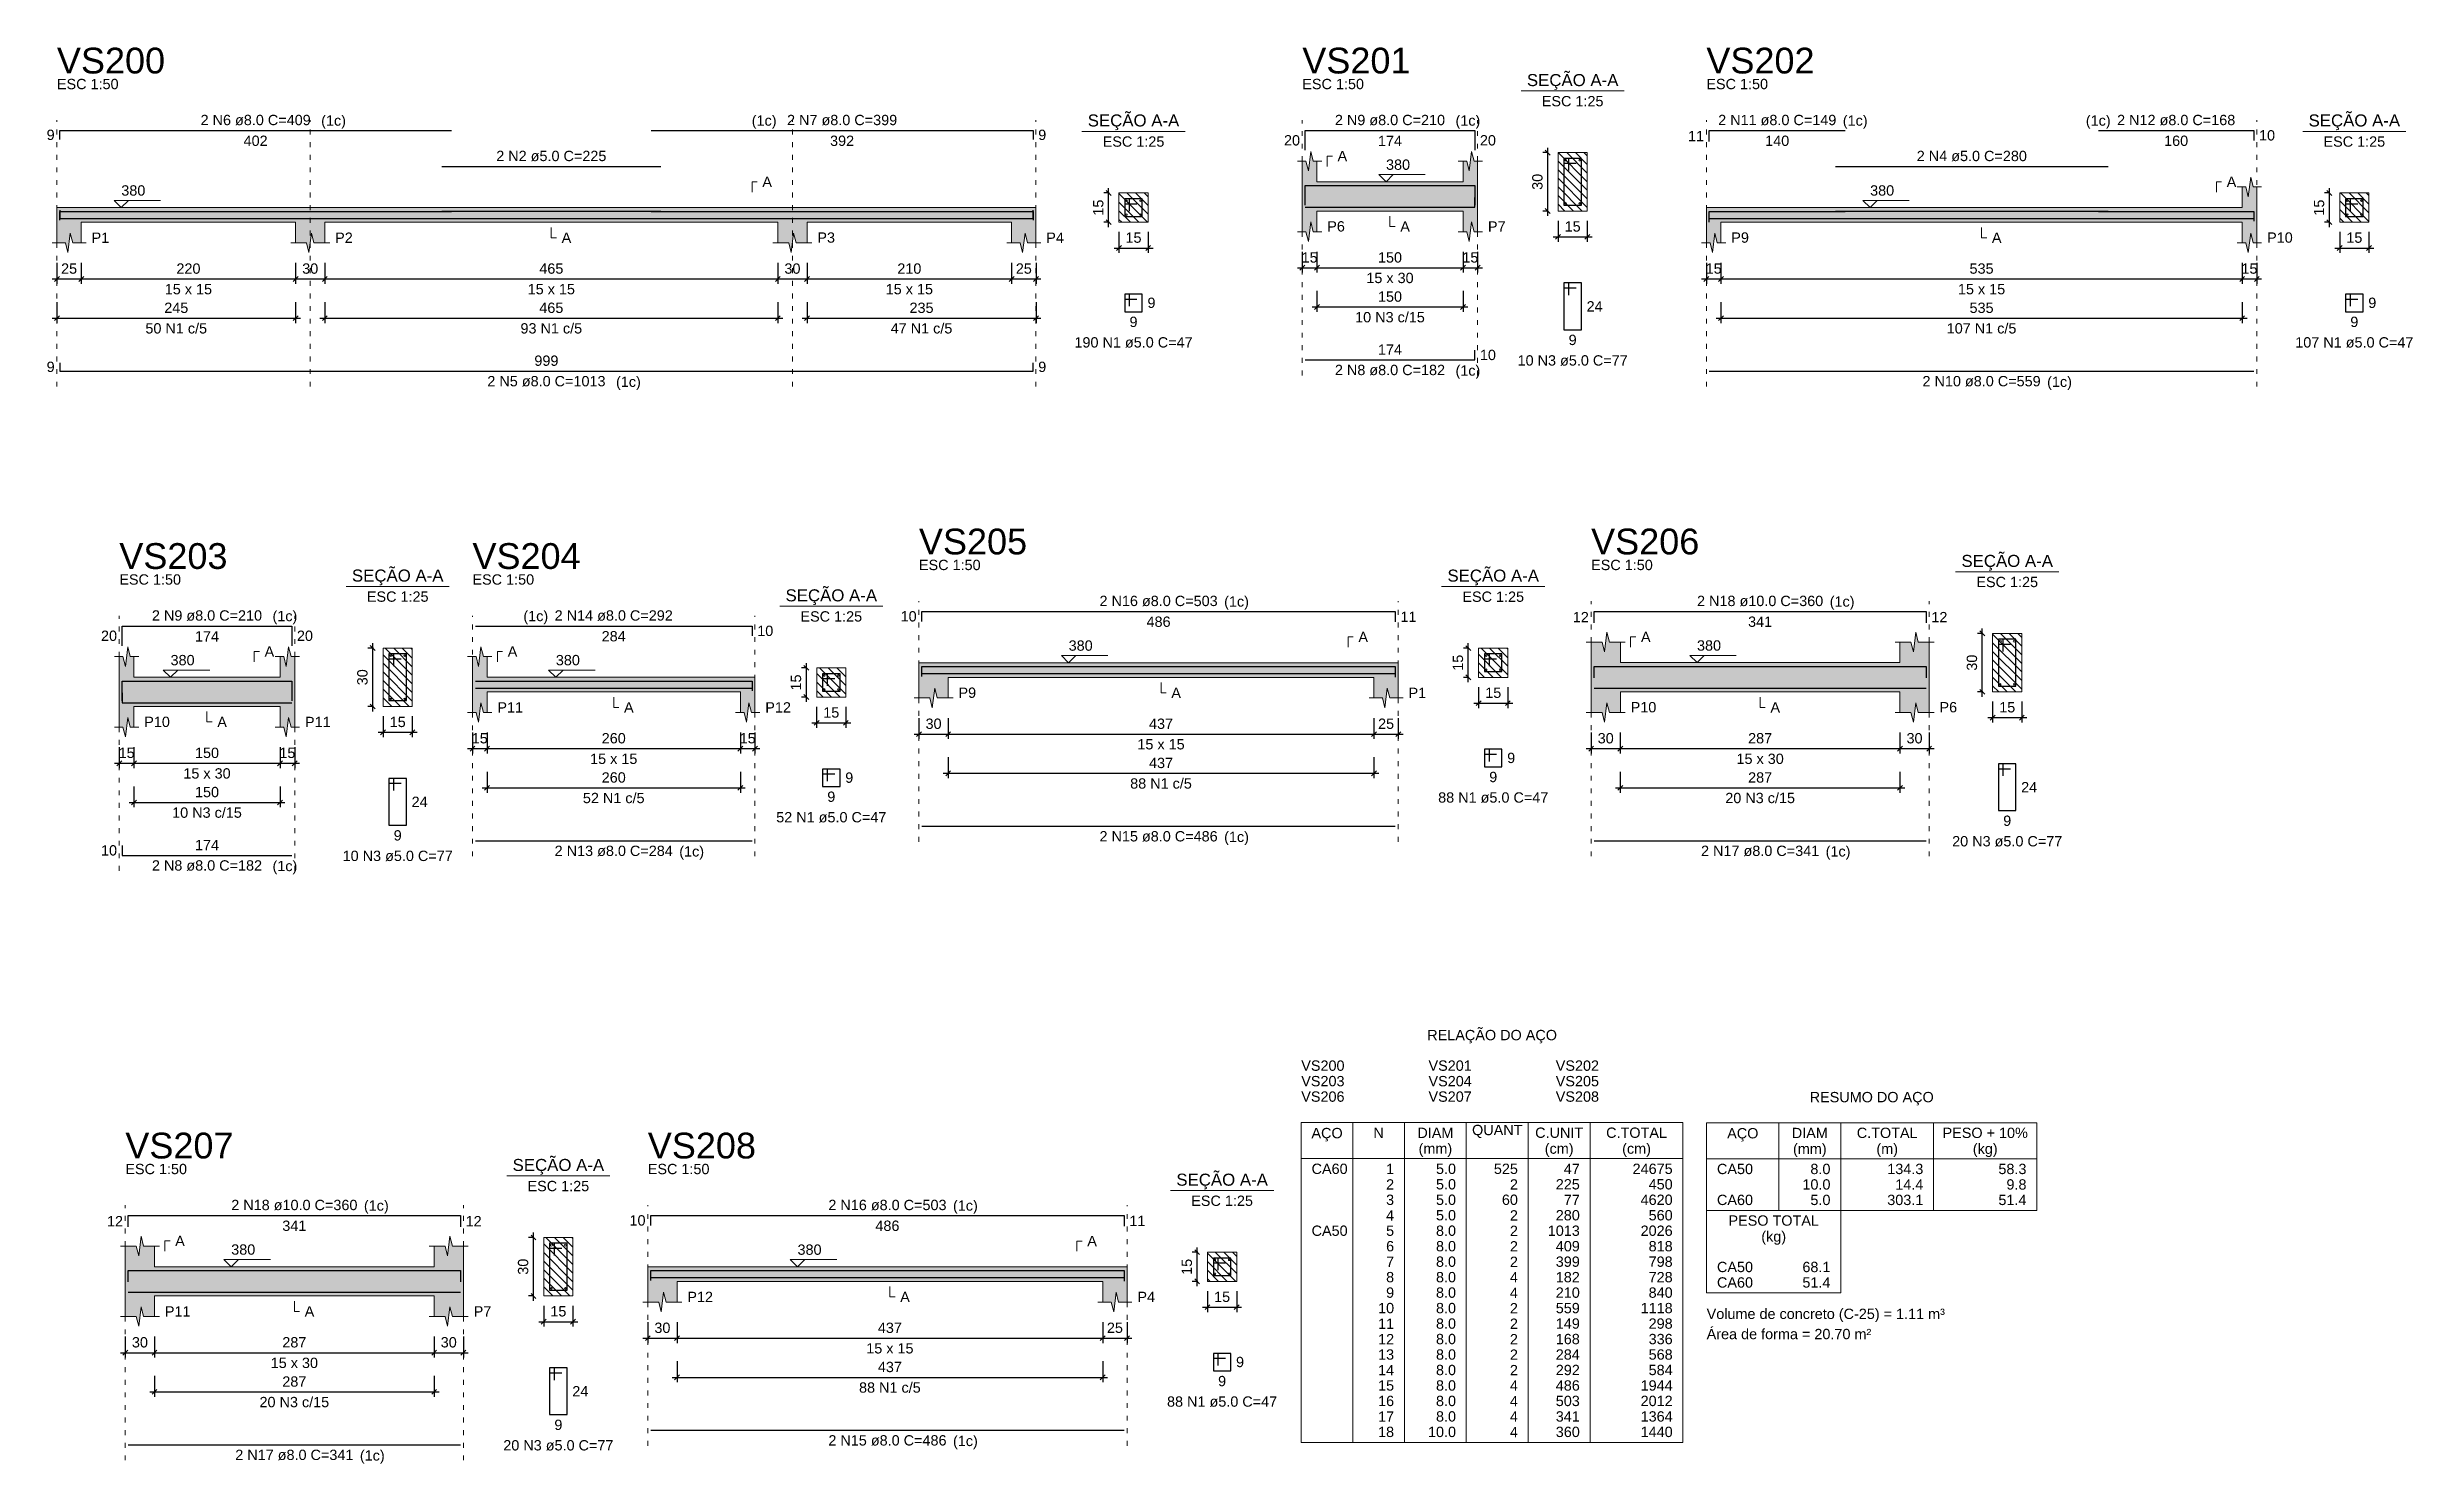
# Model space of a CAD drawing. Header units: inches. Extents: x -52 to 802, y -168 to 85.
# Drawn here: x 161.02 to 209.58, y -130.81 to -101.73 of the extents above; entities that cross this region are included whole.
import ezdxf

# ---------------------------------------------------------------- set-up
doc = ezdxf.new("R2010")
doc.units = ezdxf.units.IN
doc.header["$MEASUREMENT"] = 0
doc.linetypes.add('DOT2', pattern=[3.175, 0, -3.175])
for name, color, linetype, lineweight in [('Descrição da armadura', 7, 'Continuous', 5), ('DT-Barras na forma', 2, 'Continuous', 30), ('DT-Barras no corte', 5, 'Continuous', 5), ('DT-Barras rebatidas', 2, 'Continuous', 30), ('DT-Cotas', 9, 'Continuous', 5), ('DT-Forma', 5, 'Continuous', 5), ('DT-Hachura forma vigas', 252, 'Continuous', 5), ('DT-Hachura seção vigas', 252, 'Continuous', 5), ('DT-Pontilhado', 9, 'DOT2', 5), ('DT-Relação do aço', 9, 'Continuous', 5), ('DT-Textos', 7, 'Continuous', 5), ('DT-Título', 3, 'Continuous', 20), ('Textos armaduras', 7, 'Continuous', 5)]:
    doc.layers.add(name, color=color, linetype=linetype, lineweight=lineweight)
doc.styles.add('Arial', font='arial.ttf')
doc.styles.get("Standard").update_dxf_attribs({"font": 'arial.ttf'})
doc.dimstyles.new('UM_25.000000', dxfattribs={"dimtxt": 0.18, "dimasz": 0.1, "dimexe": 0.1, "dimexo": 0.2, "dimgap": 0, "dimtad": 1, "dimtih": 1, "dimtoh": 1, "dimdec": 1, "dimlfac": 25, "dimzin": 0, "dimdsep": 46, "dimtxsty": 'Standard', "dimcen": 0.09, "dimdle": 0.1, "dimadec": 1, "dimazin": 2, "dimtfac": 1, "dimtdec": 4, "dimtofl": 0, "dimtmove": 0, "dimatfit": 3, "dimfxl": 1, "dimtolj": 1, "dimarcsym": 0})
doc.dimstyles.new('UM_50.000000', dxfattribs={"dimtxt": 0.18, "dimasz": 0.1, "dimexe": 0.1, "dimexo": 0.2, "dimgap": 0, "dimtad": 1, "dimtih": 1, "dimtoh": 1, "dimdec": 1, "dimlfac": 50, "dimzin": 0, "dimdsep": 46, "dimtxsty": 'Standard', "dimcen": 0.09, "dimdle": 0.1, "dimadec": 1, "dimazin": 2, "dimtfac": 1, "dimtdec": 4, "dimtofl": 0, "dimtmove": 0, "dimatfit": 3, "dimfxl": 1, "dimtolj": 1, "dimarcsym": 0})

msp = doc.modelspace()

# ---------------------------------------------------------------- texts
at = {"layer": 'Descrição da armadura', "linetype": 'Continuous', "char_height": 0.2118, "attachment_point": 8, "line_spacing_factor": 0.798, "style": 'Arial'}
for s, insert, width in [('2 N6 ø8.0 C=409', (165.3016, -103.338), 4.534748), ('2 N7 ø8.0 C=399', (177.3416, -103.338), 4.534748), ('2 N9 ø8.0 C=210', (188.589, -103.338), 4.534748), ('2 N11 ø8.0 C=149', (196.5391, -103.338), 4.8647), ('2 N12 ø8.0 C=168', (204.7291, -103.338), 4.8647), ('2 N2 ø5.0 C=225', (171.3716, -104.0763), 4.534748), ('2 N4 ø5.0 C=280', (200.5341, -104.0763), 4.534748), ('10 N3 c/15', (188.589, -107.383), 2.869342), ('50 N1 c/5', (163.6716, -107.6125), 2.539389), ('93 N1 c/5', (171.3716, -107.6125), 2.539389), ('47 N1 c/5', (178.9716, -107.6125), 2.539389), ('107 N1 c/5', (200.7341, -107.6125), 2.869342), ('2 N8 ø8.0 C=182', (188.589, -108.4699), 4.534748), ('2 N5 ø8.0 C=1013', (171.2716, -108.6994), 4.8647), ('2 N10 ø8.0 C=559', (200.7341, -108.6994), 4.8647), ('2 N16 ø8.0 C=503', (183.8385, -113.2112), 4.8647), ('2 N18 ø10.0 C=360', (196.1882, -113.2112), 5.194653), ('2 N9 ø8.0 C=210', (164.3029, -113.5095), 4.534748), ('2 N14 ø8.0 C=292', (172.653, -113.5095), 4.8647), ('52 N1 c/5', (172.653, -117.2544), 2.539389), ('88 N1 c/5', (183.8885, -116.9561), 2.539389), ('20 N3 c/15', (196.1882, -117.2541), 2.869342), ('10 N3 c/15', (164.3029, -117.5544), 2.869342), ('2 N15 ø8.0 C=486', (183.8385, -118.043), 4.8647), ('2 N8 ø8.0 C=182', (164.3029, -118.6413), 4.534748), ('2 N13 ø8.0 C=284', (172.653, -118.3413), 4.8647), ('2 N17 ø8.0 C=341', (196.1882, -118.341), 4.8647), ('2 N18 ø10.0 C=360', (166.0962, -125.6122), 5.194653), ('2 N16 ø8.0 C=503', (178.2724, -125.6122), 4.8647), ('88 N1 c/5', (178.3224, -129.3572), 2.539389), ('20 N3 c/15', (166.0962, -129.6552), 2.869342), ('2 N17 ø8.0 C=341', (166.0962, -130.7421), 4.8647), ('2 N15 ø8.0 C=486', (178.2724, -130.4441), 4.8647)]:
    msp.add_mtext(s, dxfattribs=dict(at, insert=insert, width=width))
at = {"layer": 'Descrição da armadura', "color": 7, "linetype": 'Continuous', "char_height": 0.2118, "attachment_point": 8, "line_spacing_factor": 0.798, "style": 'Arial'}
for s, insert, width in [('190 N1 ø5.0 C=47', (183.3242, -107.903), 4.8647), ('107 N1 ø5.0 C=47', (208.3868, -107.903), 4.8647), ('10 N3 ø5.0 C=77', (192.3392, -108.2735), 4.534748), ('88 N1 ø5.0 C=47', (190.7087, -117.2467), 4.534748), ('52 N1 ø5.0 C=47', (177.1194, -117.6516), 4.534748), ('20 N3 ø5.0 C=77', (201.2606, -118.1447), 4.534748), ('10 N3 ø5.0 C=77', (168.218, -118.445), 4.534748), ('88 N1 ø5.0 C=47', (185.1426, -129.6477), 4.534748), ('20 N3 ø5.0 C=77', (171.5163, -130.5457), 4.534748)]:
    msp.add_mtext(s, dxfattribs=dict(at, insert=insert, width=width))
at = {"layer": 'DT-Relação do aço', "linetype": 'Continuous', "char_height": 0.2118, "line_spacing_factor": 0.798, "style": 'Arial'}
for s, insert, width, attachment_point in [('RELAÇÃO DO AÇO', (190.6862, -122.1835), 5.340655, 8), ('VS200', (186.7676, -122.7487), 1.78128, 7), ('VS203', (186.7676, -123.0664), 1.78128, 7), ('VS201', (189.3798, -122.7487), 1.78128, 7), ('VS204', (189.3798, -123.0664), 1.78128, 7), ('VS202', (191.992, -122.7487), 1.78128, 7), ('VS205', (191.992, -123.0664), 1.78128, 7), ('VS206', (186.7676, -123.3841), 1.78128, 7), ('VS207', (189.3798, -123.3841), 1.78128, 7), ('VS208', (191.992, -123.3841), 1.78128, 7), ('RESUMO DO AÇO', (198.4788, -123.4568), 5.109195, 8), ('AÇO', (187.2972, -124.1955), 1.285627, 8), ('N', (188.3561, -124.1254), 0.428446, 8), ('DIAM', (189.521, -124.1254), 1.483193, 8), ('(mm)', (189.5212, -124.5125), 1.383541, 8), ('QUANT', (190.7918, -124.1254), 2.076471, 8), ('C.UNIT', (192.0626, -124.1254), 1.977398, 8), ('(cm)', (192.0622, -124.5125), 1.185975, 8), ('C.TOTAL', (193.6511, -124.1254), 2.505206, 8), ('(cm)', (193.6512, -124.5125), 1.185975, 8), ('AÇO', (195.8318, -124.1988), 1.285627, 8), ('DIAM', (197.2082, -124.1285), 1.483193, 8), ('(mm)', (197.2078, -124.5158), 1.383541, 8), ('C.TOTAL', (198.7967, -124.1285), 2.505206, 8), ('(m)', (198.7968, -124.5158), 0.889337, 8), ('PESO + 10%', (200.8088, -124.1285), 3.512155, 8), ('(kg)', (200.8088, -124.5158), 1.021723, 8), ('CA50', (195.302, -124.8698), 1.484062, 7), ('8.0', (197.6318, -124.8698), 0.824737, 9), ('134.3', (199.538, -124.8698), 1.484642, 9), ('58.3', (201.656, -124.8698), 1.154689, 9), ('10.0', (197.6318, -125.1875), 1.154689, 9), ('14.4', (199.538, -125.1875), 1.154689, 9), ('9.8', (201.656, -125.1875), 0.824737, 9), ('CA60', (195.302, -125.5052), 1.484062, 7), ('PESO TOTAL', (196.4669, -125.9288), 3.725364, 8), ('5.0', (197.6318, -125.5052), 0.824737, 9), ('303.1', (199.538, -125.5052), 1.484642, 9), ('51.4', (201.656, -125.5052), 1.154689, 9), ('(kg)', (196.4668, -126.3168), 1.021723, 8), ('CA50', (195.302, -126.8819), 1.484062, 7), ('68.1', (197.6318, -126.8819), 1.154689, 9), ('CA60', (195.302, -127.1996), 1.484062, 7), ('51.4', (197.6318, -127.1996), 1.154689, 9), ('Volume de concreto (C-25) = 1.11 m³', (195.0898, -127.9048), 9.809933, 7), ('Área de forma = 20.70 m²', (195.0902, -128.2586), 6.776629, 7)]:
    msp.add_mtext(s, dxfattribs=dict(at, insert=insert, width=width, attachment_point=attachment_point))
at = {"layer": 'DT-Relação do aço', "color": 9, "linetype": 'Continuous', "char_height": 0.2118, "line_spacing_factor": 0.798, "style": 'Arial'}
for s, insert, width, attachment_point in [('CA60', (186.9794, -124.8667), 1.484062, 7), ('1', (188.6738, -124.8667), 0.329953, 9), ('5.0', (189.9446, -124.8667), 0.824737, 9), ('525', (191.2154, -124.8667), 0.989858, 9), ('47', (192.4862, -124.8667), 0.659905, 9), ('24675', (194.3924, -124.8667), 1.649763, 9), ('3', (188.6738, -125.5021), 0.329953, 9), ('2', (188.6738, -125.1844), 0.329953, 9), ('5.0', (189.9446, -125.1844), 0.824737, 9), ('5.0', (189.9446, -125.5021), 0.824737, 9), ('60', (191.2154, -125.5021), 0.659905, 9), ('2', (191.2154, -125.1844), 0.329953, 9), ('225', (192.4862, -125.1844), 0.989858, 9), ('4620', (194.3924, -125.5021), 1.31981, 9), ('450', (194.3924, -125.1844), 0.989858, 9), ('4', (188.6738, -125.8198), 0.329953, 9), ('5.0', (189.9446, -125.8198), 0.824737, 9), ('2', (191.2154, -125.8198), 0.329953, 9), ('280', (192.4862, -125.8198), 0.989858, 9), ('77', (192.4862, -125.5021), 0.659905, 9), ('560', (194.3924, -125.8198), 0.989858, 9), ('CA50', (186.9794, -126.1375), 1.484062, 7), ('5', (188.6738, -126.1375), 0.329953, 9), ('6', (188.6738, -126.4552), 0.329953, 9), ('8.0', (189.9446, -126.1375), 0.824737, 9), ('8.0', (189.9446, -126.4552), 0.824737, 9), ('2', (191.2154, -126.1375), 0.329953, 9), ('2', (191.2154, -126.4552), 0.329953, 9), ('1013', (192.4862, -126.1375), 1.31981, 9), ('409', (192.4862, -126.4552), 0.989858, 9), ('2026', (194.3924, -126.1375), 1.31981, 9), ('818', (194.3924, -126.4552), 0.989858, 9), ('7', (188.6738, -126.7729), 0.329953, 9), ('8.0', (189.9446, -126.7729), 0.824737, 9), ('2', (191.2154, -126.7729), 0.329953, 9), ('399', (192.4862, -126.7729), 0.989858, 9), ('798', (194.3924, -126.7729), 0.989858, 9), ('8', (188.6738, -127.0906), 0.329953, 9), ('9', (188.6738, -127.4083), 0.329953, 9), ('8.0', (189.9446, -127.0906), 0.824737, 9), ('8.0', (189.9446, -127.4083), 0.824737, 9), ('4', (191.2154, -127.0906), 0.329953, 9), ('4', (191.2154, -127.4083), 0.329953, 9), ('210', (192.4862, -127.4083), 0.989858, 9), ('182', (192.4862, -127.0906), 0.989858, 9), ('840', (194.3924, -127.4083), 0.989858, 9), ('728', (194.3924, -127.0906), 0.989858, 9), ('10', (188.6738, -127.726), 0.659905, 9), ('8.0', (189.9446, -127.726), 0.824737, 9), ('2', (191.2154, -127.726), 0.329953, 9), ('559', (192.4862, -127.726), 0.989858, 9), ('1118', (194.3924, -127.726), 1.31981, 9), ('11', (188.6738, -128.0437), 0.659905, 9), ('12', (188.6738, -128.3614), 0.659905, 9), ('8.0', (189.9446, -128.0437), 0.824737, 9), ('8.0', (189.9446, -128.3614), 0.824737, 9), ('2', (191.2154, -128.0437), 0.329953, 9), ('2', (191.2154, -128.3614), 0.329953, 9), ('149', (192.4862, -128.0437), 0.989858, 9), ('168', (192.4862, -128.3614), 0.989858, 9), ('336', (194.3924, -128.3614), 0.989858, 9), ('298', (194.3924, -128.0437), 0.989858, 9), ('13', (188.6738, -128.6791), 0.659905, 9), ('8.0', (189.9446, -128.6791), 0.824737, 9), ('2', (191.2154, -128.6791), 0.329953, 9), ('284', (192.4862, -128.6791), 0.989858, 9), ('568', (194.3924, -128.6791), 0.989858, 9), ('14', (188.6738, -128.9968), 0.659905, 9), ('15', (188.6738, -129.3145), 0.659905, 9), ('8.0', (189.9446, -128.9968), 0.824737, 9), ('8.0', (189.9446, -129.3145), 0.824737, 9), ('4', (191.2154, -129.3145), 0.329953, 9), ('2', (191.2154, -128.9968), 0.329953, 9), ('486', (192.4862, -129.3145), 0.989858, 9), ('292', (192.4862, -128.9968), 0.989858, 9), ('1944', (194.3924, -129.3145), 1.31981, 9), ('584', (194.3924, -128.9968), 0.989858, 9), ('16', (188.6738, -129.6322), 0.659905, 9), ('8.0', (189.9446, -129.6322), 0.824737, 9), ('4', (191.2154, -129.6322), 0.329953, 9), ('503', (192.4862, -129.6322), 0.989858, 9), ('2012', (194.3924, -129.6322), 1.31981, 9), ('17', (188.6738, -129.9499), 0.659905, 9), ('18', (188.6738, -130.2676), 0.659905, 9), ('10.0', (189.9446, -130.2676), 1.154689, 9), ('8.0', (189.9446, -129.9499), 0.824737, 9), ('4', (191.2154, -129.9499), 0.329953, 9), ('4', (191.2154, -130.2676), 0.329953, 9), ('341', (192.4862, -129.9499), 0.989858, 9), ('360', (192.4862, -130.2676), 0.989858, 9), ('1364', (194.3924, -129.9499), 1.31981, 9), ('1440', (194.3924, -130.2676), 1.31981, 9)]:
    msp.add_mtext(s, dxfattribs=dict(at, insert=insert, width=width, attachment_point=attachment_point))
at = {"layer": 'DT-Textos', "line_spacing_factor": 0.798, "style": 'Arial'}
for s, insert, char_height, width, attachment_point in [('ESC 1:50', (161.2216, -102.5967), 0.2118, 3.045677, 7), ('ESC 1:50', (186.789, -102.5967), 0.2118, 3.045677, 7), ('SEÇÃO A-A', (192.3395, -102.6065), 0.2471, 3.875022, 8), ('ESC 1:50', (195.0841, -102.5967), 0.2118, 3.045677, 7), ('ESC 1:25', (192.3392, -102.9483), 0.2118, 3.045677, 8), ('(1c)', (166.6467, -103.4075), 0.2118, 1.225428, 7), ('(1c)', (175.9957, -103.4075), 0.2118, 1.225428, 9), ('SEÇÃO A-A', (183.3237, -103.4355), 0.2471, 3.875022, 8), ('(1c)', (189.9345, -103.4075), 0.2118, 1.225428, 7), ('(1c)', (197.8849, -103.4075), 0.2118, 1.225428, 7), ('(1c)', (203.3839, -103.4075), 0.2118, 1.225428, 9), ('SEÇÃO A-A', (208.3869, -103.4355), 0.2471, 3.875022, 8), ('ESC 1:25', (183.3242, -103.7778), 0.2118, 3.045677, 8), ('A', (187.5126, -104.0719), 0.2118, 0.474606, 7), ('ESC 1:25', (208.3868, -103.7778), 0.2118, 3.045677, 8), ('A', (175.7039, -104.6014), 0.2118, 0.474606, 7), ('380', (188.5079, -104.252), 0.2118, 1.18721, 7), ('A', (205.7664, -104.6014), 0.2118, 0.474606, 7), ('380', (162.5433, -104.7815), 0.2118, 1.18721, 7), ('380', (198.4459, -104.7815), 0.2118, 1.18721, 7), ('P6', (187.3008, -105.5191), 0.2118, 0.870342, 7), ('A', (188.8008, -105.5191), 0.2118, 0.474606, 7), ('P7', (190.6008, -105.5191), 0.2118, 0.870342, 7), ('P1', (161.9334, -105.7486), 0.2118, 0.870342, 7), ('P2', (166.9334, -105.7486), 0.2118, 0.870342, 7), ('A', (171.5834, -105.7486), 0.2118, 0.474606, 7), ('P3', (176.8334, -105.7486), 0.2118, 0.870342, 7), ('P4', (181.5334, -105.7486), 0.2118, 0.870342, 7), ('P9', (195.5959, -105.7486), 0.2118, 0.870342, 7), ('A', (200.9459, -105.7486), 0.2118, 0.474606, 7), ('P10', (206.5959, -105.7486), 0.2118, 0.870342, 7), ('15 x 15', (163.9216, -106.8076), 0.2118, 2.334116, 8), ('15 x 15', (171.3716, -106.8076), 0.2118, 2.334116, 8), ('15 x 15', (178.7216, -106.8076), 0.2118, 2.334116, 8), ('15 x 30', (188.589, -106.5781), 0.2118, 2.334116, 8), ('15 x 15', (200.7341, -106.8076), 0.2118, 2.334116, 8), ('(1c)', (189.9345, -108.5395), 0.2118, 1.225428, 7), ('(1c)', (172.6997, -108.7695), 0.2118, 1.225428, 7), ('(1c)', (202.0799, -108.7695), 0.2118, 1.225428, 7), ('SEÇÃO A-A', (201.2604, -112.4777), 0.2471, 3.875022, 8), ('ESC 1:50', (162.5029, -112.7682), 0.2118, 3.045677, 7), ('SEÇÃO A-A', (168.2181, -112.778), 0.2471, 3.875022, 8), ('ESC 1:50', (169.753, -112.7682), 0.2118, 3.045677, 7), ('ESC 1:50', (178.9185, -112.4699), 0.2118, 3.045677, 7), ('SEÇÃO A-A', (190.7082, -112.7797), 0.2471, 3.875022, 8), ('ESC 1:50', (192.7182, -112.4699), 0.2118, 3.045677, 7), ('ESC 1:25', (201.2606, -112.8195), 0.2118, 3.045677, 8), ('ESC 1:25', (168.218, -113.1198), 0.2118, 3.045677, 8), ('SEÇÃO A-A', (177.1197, -113.1846), 0.2471, 3.875022, 8), ('(1c)', (185.1842, -113.2807), 0.2118, 1.225428, 7), ('ESC 1:25', (190.7087, -113.1215), 0.2118, 3.045677, 8), ('(1c)', (197.6162, -113.2807), 0.2118, 1.225428, 7), ('(1c)', (165.6481, -113.579), 0.2118, 1.225428, 7), ('(1c)', (171.3073, -113.579), 0.2118, 1.225428, 9), ('ESC 1:25', (177.1194, -113.5264), 0.2118, 3.045677, 8), ('A', (165.4852, -114.2434), 0.2118, 0.474606, 7), ('A', (170.4766, -114.2434), 0.2118, 0.474606, 7), ('380', (181.9923, -114.1251), 0.2118, 1.18721, 7), ('A', (187.9408, -113.9451), 0.2118, 0.474606, 7), ('A', (193.7418, -113.9431), 0.2118, 0.474606, 7), ('380', (194.892, -114.1231), 0.2118, 1.18721, 7), ('380', (163.5546, -114.4234), 0.2118, 1.18721, 7), ('380', (171.4647, -114.4234), 0.2118, 1.18721, 7), ('P9', (179.7303, -115.0923), 0.2118, 0.870342, 7), ('A', (184.1003, -115.0923), 0.2118, 0.474606, 7), ('P1', (188.9703, -115.0923), 0.2118, 0.870342, 7), ('P10', (163.0147, -115.6906), 0.2118, 0.870342, 7), ('A', (164.5147, -115.6906), 0.2118, 0.474606, 7), ('P11', (166.3147, -115.6906), 0.2118, 1.266079, 7), ('P11', (170.2648, -115.3906), 0.2118, 1.266079, 7), ('A', (172.8648, -115.3906), 0.2118, 0.474606, 7), ('P12', (175.7648, -115.3906), 0.2118, 1.266079, 7), ('P10', (193.53, -115.3903), 0.2118, 0.870342, 7), ('A', (196.4, -115.3903), 0.2118, 0.474606, 7), ('P6', (199.87, -115.3903), 0.2118, 0.870342, 7), ('15 x 15', (183.8885, -116.1513), 0.2118, 2.334116, 8), ('15 x 30', (164.3029, -116.7496), 0.2118, 2.334116, 8), ('15 x 15', (172.653, -116.4496), 0.2118, 2.334116, 8), ('15 x 30', (196.1882, -116.4493), 0.2118, 2.334116, 8), ('(1c)', (185.1842, -118.1127), 0.2118, 1.225428, 7), ('(1c)', (165.6481, -118.711), 0.2118, 1.225428, 7), ('(1c)', (173.9983, -118.411), 0.2118, 1.225428, 7), ('(1c)', (197.5332, -118.4107), 0.2118, 1.225428, 7), ('ESC 1:50', (162.6262, -124.8709), 0.2118, 3.045677, 7), ('SEÇÃO A-A', (171.5165, -124.8787), 0.2471, 3.875022, 8), ('ESC 1:50', (173.3524, -124.8709), 0.2118, 3.045677, 7), ('SEÇÃO A-A', (185.143, -125.1807), 0.2471, 3.875022, 8), ('ESC 1:25', (171.5163, -125.2205), 0.2118, 3.045677, 8), ('(1c)', (167.5245, -125.6817), 0.2118, 1.225428, 7), ('(1c)', (179.618, -125.6817), 0.2118, 1.225428, 7), ('ESC 1:25', (185.1426, -125.5225), 0.2118, 3.045677, 8), ('A', (163.6498, -126.3441), 0.2118, 0.474606, 7), ('A', (182.3747, -126.3461), 0.2118, 0.474606, 7), ('380', (164.7999, -126.5241), 0.2118, 1.18721, 7), ('380', (176.4262, -126.5261), 0.2118, 1.18721, 7), ('P11', (163.438, -127.7913), 0.2118, 1.266079, 7), ('A', (166.308, -127.7913), 0.2118, 0.474606, 7), ('P7', (169.778, -127.7913), 0.2118, 0.870342, 7), ('P12', (174.1642, -127.4933), 0.2118, 1.266079, 7), ('A', (178.5342, -127.4933), 0.2118, 0.474606, 7), ('P4', (183.4042, -127.4933), 0.2118, 0.870342, 7), ('15 x 30', (166.0962, -128.8503), 0.2118, 2.334116, 8), ('15 x 15', (178.3224, -128.5523), 0.2118, 2.334116, 8), ('(1c)', (167.4415, -130.8117), 0.2118, 1.225428, 7), ('(1c)', (179.618, -130.5137), 0.2118, 1.225428, 7)]:
    msp.add_mtext(s, dxfattribs=dict(at, insert=insert, char_height=char_height, width=width, attachment_point=attachment_point))
at = {"layer": 'DT-Título', "char_height": 0.5295, "width": 4.272843, "attachment_point": 7, "line_spacing_factor": 0.798, "style": 'Arial'}
for s, insert in [('VS200', (161.2216, -102.279)), ('VS201', (186.789, -102.279)), ('VS202', (195.0841, -102.279)), ('VS205', (178.9185, -112.1522)), ('VS206', (192.7182, -112.1522)), ('VS203', (162.5029, -112.4505)), ('VS204', (169.753, -112.4505)), ('VS207', (162.6262, -124.5532)), ('VS208', (173.3524, -124.5532))]:
    msp.add_mtext(s, dxfattribs=dict(at, insert=insert))
at = {"layer": 'Textos armaduras', "linetype": 'Continuous', "char_height": 0.2118, "attachment_point": 7, "line_spacing_factor": 0.798, "style": 'Arial'}
for s, insert, width in [('9', (161.0107, -103.6398), 0.329953), ('9', (181.3675, -103.6398), 0.329953), ('10', (206.43, -103.6498), 0.659905), ('402', (165.0541, -103.7616), 0.989858), ('392', (177.0941, -103.7616), 0.989858), ('20', (186.4132, -103.7522), 0.659905), ('174', (188.3416, -103.7616), 0.989858), ('20', (190.4349, -103.7522), 0.659905), ('11', (194.7083, -103.6618), 0.659905), ('140', (196.2917, -103.7616), 0.989858), ('160', (204.4817, -103.7616), 0.989858), ('9', (161.0107, -108.4026), 0.329953), ('999', (171.0241, -108.2758), 0.989858), ('9', (181.3675, -108.4026), 0.329953), ('174', (188.3416, -108.0463), 0.989858), ('10', (190.4349, -108.1581), 0.659905), ('10', (175.5989, -113.8225), 0.659905), ('10', (178.5427, -113.5242), 0.659905), ('486', (183.5911, -113.6348), 0.989858), ('11', (188.8044, -113.5305), 0.659905), ('12', (192.3424, -113.538), 0.659905), ('341', (195.9408, -113.6348), 0.989858), ('12', (199.7041, -113.538), 0.659905), ('20', (162.127, -113.9236), 0.659905), ('174', (164.0554, -113.9331), 0.989858), ('20', (166.1488, -113.9236), 0.659905), ('284', (172.4055, -113.9331), 0.989858), ('10', (162.127, -118.3295), 0.659905), ('174', (164.0554, -118.2177), 0.989858), ('12', (162.2503, -125.939), 0.659905), ('12', (169.6121, -125.939), 0.659905), ('10', (172.9766, -125.9252), 0.659905), ('11', (183.2383, -125.9325), 0.659905), ('341', (165.8487, -126.0358), 0.989858), ('486', (178.025, -126.0358), 0.989858)]:
    msp.add_mtext(s, dxfattribs=dict(at, insert=insert, width=width))
at = {"layer": 'Textos armaduras', "color": 7, "linetype": 'Continuous', "char_height": 0.2118, "attachment_point": 7, "line_spacing_factor": 0.798, "style": 'Arial'}
for s, insert, width in [('9', (183.2417, -107.4794), 0.329953), ('9', (183.6101, -107.0876), 0.329953), ('24', (192.6251, -107.1581), 0.659905), ('9', (208.3043, -107.4794), 0.329953), ('9', (208.6727, -107.0876), 0.329953), ('9', (192.2567, -107.8499), 0.329953), ('9', (190.9946, -116.4313), 0.329953), ('9', (177.037, -117.228), 0.329953), ('9', (177.4053, -116.8362), 0.329953), ('9', (190.6262, -116.8231), 0.329953), ('24', (201.5465, -117.0293), 0.659905), ('24', (168.5039, -117.3296), 0.659905), ('9', (201.1781, -117.7211), 0.329953), ('9', (168.1355, -118.0214), 0.329953), ('9', (185.4285, -128.8323), 0.329953), ('9', (185.0601, -129.2241), 0.329953), ('24', (171.8022, -129.4303), 0.659905), ('9', (171.4338, -130.1221), 0.329953)]:
    msp.add_mtext(s, dxfattribs=dict(at, insert=insert, width=width))

# ---------------------------------------------------------------- blocks, each defined once
blk = doc.blocks.new('_Oblique')
at = {"color": 0, "linetype": 'ByBlock', "lineweight": -2}
blk.add_line((-0.5, -0.5), (0.5, 0.5), dxfattribs=at)
blk = doc.blocks.new('*D1099')
at = {"layer": 'Defpoints', "color": 0, "transparency": 16777216}
for p in [(161.222, -105.96), (161.722, -105.96), (161.722, -106.49)]:
    blk.add_point(p, dxfattribs=at)
at = {"layer": 'DT-Cotas', "color": 0, "lineweight": -2, "transparency": 16777216}
for p, q in [((161.222, -106.16), (161.222, -106.59)), ((161.722, -106.16), (161.722, -106.59)), ((161.122, -106.49), (161.822, -106.49))]:
    blk.add_line(p, q, dxfattribs=at)
at = {"layer": 'DT-Cotas', "color": 0, "lineweight": -2, "transparency": 16777216, "xscale": 0.1, "yscale": 0.1, "zscale": 0.1, "rotation": 180}
blk.add_blockref('_Oblique', (161.222, -106.49), dxfattribs=at)
at = {"layer": 'DT-Cotas', "color": 0, "lineweight": -2, "transparency": 16777216, "xscale": 0.1, "yscale": 0.1, "zscale": 0.1}
blk.add_blockref('_Oblique', (161.722, -106.49), dxfattribs=at)
at = {"layer": 'DT-Cotas', "transparency": 16777216, "insert": (161.472, -106.278), "char_height": 0.2118, "attachment_point": 5, "rotation": 0.0057, "style": 'Arial'}
blk.add_mtext('\\A1;25', dxfattribs=at)
blk = doc.blocks.new('*D1100')
at = {"layer": 'Defpoints', "color": 0, "transparency": 16777216}
for p in [(161.722, -105.96), (166.122, -105.96), (166.122, -106.49)]:
    blk.add_point(p, dxfattribs=at)
at = {"layer": 'DT-Cotas', "color": 0, "lineweight": -2, "transparency": 16777216}
for p, q in [((161.722, -106.16), (161.722, -106.59)), ((166.122, -106.16), (166.122, -106.59)), ((161.622, -106.49), (166.222, -106.49))]:
    blk.add_line(p, q, dxfattribs=at)
at = {"layer": 'DT-Cotas', "color": 0, "lineweight": -2, "transparency": 16777216, "xscale": 0.1, "yscale": 0.1, "zscale": 0.1, "rotation": 180}
blk.add_blockref('_Oblique', (161.722, -106.49), dxfattribs=at)
at = {"layer": 'DT-Cotas', "color": 0, "lineweight": -2, "transparency": 16777216, "xscale": 0.1, "yscale": 0.1, "zscale": 0.1}
blk.add_blockref('_Oblique', (166.122, -106.49), dxfattribs=at)
at = {"layer": 'DT-Cotas', "transparency": 16777216, "insert": (163.922, -106.278), "char_height": 0.2118, "attachment_point": 5, "rotation": 0.0057, "style": 'Arial'}
blk.add_mtext('\\A1;220', dxfattribs=at)
blk = doc.blocks.new('*D1101')
at = {"layer": 'Defpoints', "color": 0, "transparency": 16777216}
for p in [(166.122, -105.96), (166.722, -105.96), (166.722, -106.49)]:
    blk.add_point(p, dxfattribs=at)
at = {"layer": 'DT-Cotas', "color": 0, "lineweight": -2, "transparency": 16777216}
for p, q in [((166.122, -106.16), (166.122, -106.59)), ((166.722, -106.16), (166.722, -106.59)), ((166.022, -106.49), (166.822, -106.49))]:
    blk.add_line(p, q, dxfattribs=at)
at = {"layer": 'DT-Cotas', "color": 0, "lineweight": -2, "transparency": 16777216, "xscale": 0.1, "yscale": 0.1, "zscale": 0.1, "rotation": 180}
blk.add_blockref('_Oblique', (166.122, -106.49), dxfattribs=at)
at = {"layer": 'DT-Cotas', "color": 0, "lineweight": -2, "transparency": 16777216, "xscale": 0.1, "yscale": 0.1, "zscale": 0.1}
blk.add_blockref('_Oblique', (166.722, -106.49), dxfattribs=at)
at = {"layer": 'DT-Cotas', "transparency": 16777216, "insert": (166.422, -106.278), "char_height": 0.2118, "attachment_point": 5, "rotation": 0.0057, "style": 'Arial'}
blk.add_mtext('\\A1;30', dxfattribs=at)
blk = doc.blocks.new('*D1102')
at = {"layer": 'Defpoints', "color": 0, "transparency": 16777216}
for p in [(166.722, -105.96), (176.022, -105.96), (176.022, -106.49)]:
    blk.add_point(p, dxfattribs=at)
at = {"layer": 'DT-Cotas', "color": 0, "lineweight": -2, "transparency": 16777216}
for p, q in [((166.722, -106.16), (166.722, -106.59)), ((176.022, -106.16), (176.022, -106.59)), ((166.622, -106.49), (176.122, -106.49))]:
    blk.add_line(p, q, dxfattribs=at)
at = {"layer": 'DT-Cotas', "color": 0, "lineweight": -2, "transparency": 16777216, "xscale": 0.1, "yscale": 0.1, "zscale": 0.1, "rotation": 180}
blk.add_blockref('_Oblique', (166.722, -106.49), dxfattribs=at)
at = {"layer": 'DT-Cotas', "color": 0, "lineweight": -2, "transparency": 16777216, "xscale": 0.1, "yscale": 0.1, "zscale": 0.1}
blk.add_blockref('_Oblique', (176.022, -106.49), dxfattribs=at)
at = {"layer": 'DT-Cotas', "transparency": 16777216, "insert": (171.372, -106.278), "char_height": 0.2118, "attachment_point": 5, "rotation": 0.0057, "style": 'Arial'}
blk.add_mtext('\\A1;465', dxfattribs=at)
blk = doc.blocks.new('*D1103')
at = {"layer": 'Defpoints', "color": 0, "transparency": 16777216}
for p in [(176.022, -105.96), (176.622, -105.96), (176.622, -106.49)]:
    blk.add_point(p, dxfattribs=at)
at = {"layer": 'DT-Cotas', "color": 0, "lineweight": -2, "transparency": 16777216}
for p, q in [((176.022, -106.16), (176.022, -106.59)), ((176.622, -106.16), (176.622, -106.59)), ((175.922, -106.49), (176.722, -106.49))]:
    blk.add_line(p, q, dxfattribs=at)
at = {"layer": 'DT-Cotas', "color": 0, "lineweight": -2, "transparency": 16777216, "xscale": 0.1, "yscale": 0.1, "zscale": 0.1, "rotation": 180}
blk.add_blockref('_Oblique', (176.022, -106.49), dxfattribs=at)
at = {"layer": 'DT-Cotas', "color": 0, "lineweight": -2, "transparency": 16777216, "xscale": 0.1, "yscale": 0.1, "zscale": 0.1}
blk.add_blockref('_Oblique', (176.622, -106.49), dxfattribs=at)
at = {"layer": 'DT-Cotas', "transparency": 16777216, "insert": (176.322, -106.278), "char_height": 0.2118, "attachment_point": 5, "rotation": 0.0057, "style": 'Arial'}
blk.add_mtext('\\A1;30', dxfattribs=at)
blk = doc.blocks.new('*D1104')
at = {"layer": 'Defpoints', "color": 0, "transparency": 16777216}
for p in [(176.622, -105.96), (180.822, -105.96), (180.822, -106.49)]:
    blk.add_point(p, dxfattribs=at)
at = {"layer": 'DT-Cotas', "color": 0, "lineweight": -2, "transparency": 16777216}
for p, q in [((176.622, -106.16), (176.622, -106.59)), ((180.822, -106.16), (180.822, -106.59)), ((176.522, -106.49), (180.922, -106.49))]:
    blk.add_line(p, q, dxfattribs=at)
at = {"layer": 'DT-Cotas', "color": 0, "lineweight": -2, "transparency": 16777216, "xscale": 0.1, "yscale": 0.1, "zscale": 0.1, "rotation": 180}
blk.add_blockref('_Oblique', (176.622, -106.49), dxfattribs=at)
at = {"layer": 'DT-Cotas', "color": 0, "lineweight": -2, "transparency": 16777216, "xscale": 0.1, "yscale": 0.1, "zscale": 0.1}
blk.add_blockref('_Oblique', (180.822, -106.49), dxfattribs=at)
at = {"layer": 'DT-Cotas', "transparency": 16777216, "insert": (178.722, -106.278), "char_height": 0.2118, "attachment_point": 5, "rotation": 0.0057, "style": 'Arial'}
blk.add_mtext('\\A1;210', dxfattribs=at)
blk = doc.blocks.new('*D1105')
at = {"layer": 'Defpoints', "color": 0, "transparency": 16777216}
for p in [(180.822, -105.96), (181.322, -105.96), (181.322, -106.49)]:
    blk.add_point(p, dxfattribs=at)
at = {"layer": 'DT-Cotas', "color": 0, "lineweight": -2, "transparency": 16777216}
for p, q in [((180.822, -106.16), (180.822, -106.59)), ((181.322, -106.16), (181.322, -106.59)), ((180.722, -106.49), (181.422, -106.49))]:
    blk.add_line(p, q, dxfattribs=at)
at = {"layer": 'DT-Cotas', "color": 0, "lineweight": -2, "transparency": 16777216, "xscale": 0.1, "yscale": 0.1, "zscale": 0.1, "rotation": 180}
blk.add_blockref('_Oblique', (180.822, -106.49), dxfattribs=at)
at = {"layer": 'DT-Cotas', "color": 0, "lineweight": -2, "transparency": 16777216, "xscale": 0.1, "yscale": 0.1, "zscale": 0.1}
blk.add_blockref('_Oblique', (181.322, -106.49), dxfattribs=at)
at = {"layer": 'DT-Cotas', "transparency": 16777216, "insert": (181.072, -106.278), "char_height": 0.2118, "attachment_point": 5, "rotation": 0.0057, "style": 'Arial'}
blk.add_mtext('\\A1;25', dxfattribs=at)
blk = doc.blocks.new('*D1106')
at = {"layer": 'Defpoints', "color": 0, "transparency": 16777216}
for p in [(161.222, -106.765), (166.122, -106.765), (166.122, -107.295)]:
    blk.add_point(p, dxfattribs=at)
at = {"layer": 'DT-Cotas', "color": 0, "lineweight": -2, "transparency": 16777216}
for p, q in [((161.122, -107.295), (166.222, -107.295)), ((161.222, -106.965), (161.222, -107.395)), ((166.122, -106.965), (166.122, -107.395))]:
    blk.add_line(p, q, dxfattribs=at)
at = {"layer": 'DT-Cotas', "color": 0, "lineweight": -2, "transparency": 16777216, "xscale": 0.1, "yscale": 0.1, "zscale": 0.1, "rotation": 180}
blk.add_blockref('_Oblique', (161.222, -107.295), dxfattribs=at)
at = {"layer": 'DT-Cotas', "color": 0, "lineweight": -2, "transparency": 16777216, "xscale": 0.1, "yscale": 0.1, "zscale": 0.1}
blk.add_blockref('_Oblique', (166.122, -107.295), dxfattribs=at)
at = {"layer": 'DT-Cotas', "transparency": 16777216, "insert": (163.672, -107.083), "char_height": 0.2118, "attachment_point": 5, "rotation": 0.0057, "style": 'Arial'}
blk.add_mtext('\\A1;245', dxfattribs=at)
blk = doc.blocks.new('*D1107')
at = {"layer": 'Defpoints', "color": 0, "transparency": 16777216}
for p in [(166.722, -106.765), (176.022, -106.765), (176.022, -107.295)]:
    blk.add_point(p, dxfattribs=at)
at = {"layer": 'DT-Cotas', "color": 0, "lineweight": -2, "transparency": 16777216}
for p, q in [((166.622, -107.295), (176.122, -107.295)), ((166.722, -106.965), (166.722, -107.395)), ((176.022, -106.965), (176.022, -107.395))]:
    blk.add_line(p, q, dxfattribs=at)
at = {"layer": 'DT-Cotas', "color": 0, "lineweight": -2, "transparency": 16777216, "xscale": 0.1, "yscale": 0.1, "zscale": 0.1, "rotation": 180}
blk.add_blockref('_Oblique', (166.722, -107.295), dxfattribs=at)
at = {"layer": 'DT-Cotas', "color": 0, "lineweight": -2, "transparency": 16777216, "xscale": 0.1, "yscale": 0.1, "zscale": 0.1}
blk.add_blockref('_Oblique', (176.022, -107.295), dxfattribs=at)
at = {"layer": 'DT-Cotas', "transparency": 16777216, "insert": (171.372, -107.083), "char_height": 0.2118, "attachment_point": 5, "rotation": 0.0057, "style": 'Arial'}
blk.add_mtext('\\A1;465', dxfattribs=at)
blk = doc.blocks.new('*D1108')
at = {"layer": 'Defpoints', "color": 0, "transparency": 16777216}
for p in [(176.622, -106.765), (181.322, -106.765), (181.322, -107.295)]:
    blk.add_point(p, dxfattribs=at)
at = {"layer": 'DT-Cotas', "color": 0, "lineweight": -2, "transparency": 16777216}
for p, q in [((176.522, -107.295), (181.422, -107.295)), ((176.622, -106.965), (176.622, -107.395)), ((181.322, -106.965), (181.322, -107.395))]:
    blk.add_line(p, q, dxfattribs=at)
at = {"layer": 'DT-Cotas', "color": 0, "lineweight": -2, "transparency": 16777216, "xscale": 0.1, "yscale": 0.1, "zscale": 0.1, "rotation": 180}
blk.add_blockref('_Oblique', (176.622, -107.295), dxfattribs=at)
at = {"layer": 'DT-Cotas', "color": 0, "lineweight": -2, "transparency": 16777216, "xscale": 0.1, "yscale": 0.1, "zscale": 0.1}
blk.add_blockref('_Oblique', (181.322, -107.295), dxfattribs=at)
at = {"layer": 'DT-Cotas', "transparency": 16777216, "insert": (178.972, -107.083), "char_height": 0.2118, "attachment_point": 5, "rotation": 0.0057, "style": 'Arial'}
blk.add_mtext('\\A1;235', dxfattribs=at)
blk = doc.blocks.new('*D1109')
at = {"layer": 'Defpoints', "color": 0, "transparency": 16777216}
for p in [(182.812, -104.725), (183.024, -104.725), (183.024, -105.325)]:
    blk.add_point(p, dxfattribs=at)
at = {"layer": 'DT-Cotas', "color": 0, "lineweight": -2, "transparency": 16777216}
for p, q in [((182.824, -104.725), (182.712, -104.725)), ((182.812, -105.425), (182.812, -104.625)), ((182.824, -105.325), (182.712, -105.325))]:
    blk.add_line(p, q, dxfattribs=at)
at = {"layer": 'DT-Cotas', "color": 0, "lineweight": -2, "transparency": 16777216, "xscale": 0.1, "yscale": 0.1, "zscale": 0.1}
for p, rotation in [((182.812, -104.725), 90), ((182.812, -105.325), 270)]:
    blk.add_blockref('_Oblique', p, dxfattribs=dict(at, rotation=rotation))
at = {"layer": 'DT-Cotas', "transparency": 16777216, "insert": (182.601, -105.025), "char_height": 0.2118, "attachment_point": 5, "rotation": 90, "style": 'Arial'}
blk.add_mtext('\\A1;15', dxfattribs=at)
blk = doc.blocks.new('*D1110')
at = {"layer": 'Defpoints', "color": 0, "transparency": 16777216}
for p in [(183.024, -105.325), (183.624, -105.325), (183.624, -105.855)]:
    blk.add_point(p, dxfattribs=at)
at = {"layer": 'DT-Cotas', "color": 0, "lineweight": -2, "transparency": 16777216}
for p, q in [((182.924, -105.855), (183.724, -105.855)), ((183.024, -105.525), (183.024, -105.955)), ((183.624, -105.525), (183.624, -105.955))]:
    blk.add_line(p, q, dxfattribs=at)
at = {"layer": 'DT-Cotas', "color": 0, "lineweight": -2, "transparency": 16777216, "xscale": 0.1, "yscale": 0.1, "zscale": 0.1, "rotation": 180}
blk.add_blockref('_Oblique', (183.024, -105.855), dxfattribs=at)
at = {"layer": 'DT-Cotas', "color": 0, "lineweight": -2, "transparency": 16777216, "xscale": 0.1, "yscale": 0.1, "zscale": 0.1}
blk.add_blockref('_Oblique', (183.624, -105.855), dxfattribs=at)
at = {"layer": 'DT-Cotas', "transparency": 16777216, "insert": (183.324, -105.643), "char_height": 0.2118, "attachment_point": 5, "rotation": 0.0057, "style": 'Arial'}
blk.add_mtext('\\A1;15', dxfattribs=at)
blk = doc.blocks.new('*D1111')
at = {"layer": 'Defpoints', "color": 0, "transparency": 16777216}
for p in [(186.789, -105.731), (187.089, -105.731), (187.089, -106.26)]:
    blk.add_point(p, dxfattribs=at)
at = {"layer": 'DT-Cotas', "color": 0, "lineweight": -2, "transparency": 16777216}
for p, q in [((186.689, -106.26), (187.189, -106.26)), ((186.789, -105.931), (186.789, -106.36)), ((187.089, -105.931), (187.089, -106.36))]:
    blk.add_line(p, q, dxfattribs=at)
at = {"layer": 'DT-Cotas', "color": 0, "lineweight": -2, "transparency": 16777216, "xscale": 0.1, "yscale": 0.1, "zscale": 0.1, "rotation": 180}
blk.add_blockref('_Oblique', (186.789, -106.26), dxfattribs=at)
at = {"layer": 'DT-Cotas', "color": 0, "lineweight": -2, "transparency": 16777216, "xscale": 0.1, "yscale": 0.1, "zscale": 0.1}
blk.add_blockref('_Oblique', (187.089, -106.26), dxfattribs=at)
at = {"layer": 'DT-Cotas', "transparency": 16777216, "insert": (186.939, -106.049), "char_height": 0.2118, "attachment_point": 5, "rotation": 0.0057, "style": 'Arial'}
blk.add_mtext('\\A1;15', dxfattribs=at)
blk = doc.blocks.new('*D1112')
at = {"layer": 'Defpoints', "color": 0, "transparency": 16777216}
for p in [(187.089, -105.731), (190.089, -105.731), (190.089, -106.26)]:
    blk.add_point(p, dxfattribs=at)
at = {"layer": 'DT-Cotas', "color": 0, "lineweight": -2, "transparency": 16777216}
for p, q in [((186.989, -106.26), (190.189, -106.26)), ((187.089, -105.931), (187.089, -106.36)), ((190.089, -105.931), (190.089, -106.36))]:
    blk.add_line(p, q, dxfattribs=at)
at = {"layer": 'DT-Cotas', "color": 0, "lineweight": -2, "transparency": 16777216, "xscale": 0.1, "yscale": 0.1, "zscale": 0.1, "rotation": 180}
blk.add_blockref('_Oblique', (187.089, -106.26), dxfattribs=at)
at = {"layer": 'DT-Cotas', "color": 0, "lineweight": -2, "transparency": 16777216, "xscale": 0.1, "yscale": 0.1, "zscale": 0.1}
blk.add_blockref('_Oblique', (190.089, -106.26), dxfattribs=at)
at = {"layer": 'DT-Cotas', "transparency": 16777216, "insert": (188.589, -106.049), "char_height": 0.2118, "attachment_point": 5, "rotation": 0.0057, "style": 'Arial'}
blk.add_mtext('\\A1;150', dxfattribs=at)
blk = doc.blocks.new('*D1113')
at = {"layer": 'Defpoints', "color": 0, "transparency": 16777216}
for p in [(190.089, -105.731), (190.389, -105.731), (190.389, -106.26)]:
    blk.add_point(p, dxfattribs=at)
at = {"layer": 'DT-Cotas', "color": 0, "lineweight": -2, "transparency": 16777216}
for p, q in [((189.989, -106.26), (190.489, -106.26)), ((190.089, -105.931), (190.089, -106.36)), ((190.389, -105.931), (190.389, -106.36))]:
    blk.add_line(p, q, dxfattribs=at)
at = {"layer": 'DT-Cotas', "color": 0, "lineweight": -2, "transparency": 16777216, "xscale": 0.1, "yscale": 0.1, "zscale": 0.1, "rotation": 180}
blk.add_blockref('_Oblique', (190.089, -106.26), dxfattribs=at)
at = {"layer": 'DT-Cotas', "color": 0, "lineweight": -2, "transparency": 16777216, "xscale": 0.1, "yscale": 0.1, "zscale": 0.1}
blk.add_blockref('_Oblique', (190.389, -106.26), dxfattribs=at)
at = {"layer": 'DT-Cotas', "transparency": 16777216, "insert": (190.239, -106.049), "char_height": 0.2118, "attachment_point": 5, "rotation": 0.0057, "style": 'Arial'}
blk.add_mtext('\\A1;15', dxfattribs=at)
blk = doc.blocks.new('*D1114')
at = {"layer": 'Defpoints', "color": 0, "transparency": 16777216}
for p in [(187.089, -106.536), (190.089, -106.536), (190.089, -107.065)]:
    blk.add_point(p, dxfattribs=at)
at = {"layer": 'DT-Cotas', "color": 0, "lineweight": -2, "transparency": 16777216}
for p, q in [((187.089, -106.736), (187.089, -107.165)), ((190.089, -106.736), (190.089, -107.165)), ((186.989, -107.065), (190.189, -107.065))]:
    blk.add_line(p, q, dxfattribs=at)
at = {"layer": 'DT-Cotas', "color": 0, "lineweight": -2, "transparency": 16777216, "xscale": 0.1, "yscale": 0.1, "zscale": 0.1, "rotation": 180}
blk.add_blockref('_Oblique', (187.089, -107.065), dxfattribs=at)
at = {"layer": 'DT-Cotas', "color": 0, "lineweight": -2, "transparency": 16777216, "xscale": 0.1, "yscale": 0.1, "zscale": 0.1}
blk.add_blockref('_Oblique', (190.089, -107.065), dxfattribs=at)
at = {"layer": 'DT-Cotas', "transparency": 16777216, "insert": (188.589, -106.853), "char_height": 0.2118, "attachment_point": 5, "rotation": 0.0057, "style": 'Arial'}
blk.add_mtext('\\A1;150', dxfattribs=at)
blk = doc.blocks.new('*D1115')
at = {"layer": 'Defpoints', "color": 0, "transparency": 16777216}
for p in [(191.827, -103.896), (192.039, -103.896), (192.039, -105.096)]:
    blk.add_point(p, dxfattribs=at)
at = {"layer": 'DT-Cotas', "color": 0, "lineweight": -2, "transparency": 16777216}
for p, q in [((191.839, -103.896), (191.727, -103.896)), ((191.827, -105.196), (191.827, -103.796)), ((191.839, -105.096), (191.727, -105.096))]:
    blk.add_line(p, q, dxfattribs=at)
at = {"layer": 'DT-Cotas', "color": 0, "lineweight": -2, "transparency": 16777216, "xscale": 0.1, "yscale": 0.1, "zscale": 0.1}
for p, rotation in [((191.827, -103.896), 90), ((191.827, -105.096), 270)]:
    blk.add_blockref('_Oblique', p, dxfattribs=dict(at, rotation=rotation))
at = {"layer": 'DT-Cotas', "transparency": 16777216, "insert": (191.616, -104.496), "char_height": 0.2118, "attachment_point": 5, "rotation": 90, "style": 'Arial'}
blk.add_mtext('\\A1;30', dxfattribs=at)
blk = doc.blocks.new('*D1116')
at = {"layer": 'Defpoints', "color": 0, "transparency": 16777216}
for p in [(192.039, -105.096), (192.639, -105.096), (192.639, -105.625)]:
    blk.add_point(p, dxfattribs=at)
at = {"layer": 'DT-Cotas', "color": 0, "lineweight": -2, "transparency": 16777216}
for p, q in [((192.039, -105.296), (192.039, -105.725)), ((192.639, -105.296), (192.639, -105.725)), ((191.939, -105.625), (192.739, -105.625))]:
    blk.add_line(p, q, dxfattribs=at)
at = {"layer": 'DT-Cotas', "color": 0, "lineweight": -2, "transparency": 16777216, "xscale": 0.1, "yscale": 0.1, "zscale": 0.1, "rotation": 180}
blk.add_blockref('_Oblique', (192.039, -105.625), dxfattribs=at)
at = {"layer": 'DT-Cotas', "color": 0, "lineweight": -2, "transparency": 16777216, "xscale": 0.1, "yscale": 0.1, "zscale": 0.1}
blk.add_blockref('_Oblique', (192.639, -105.625), dxfattribs=at)
at = {"layer": 'DT-Cotas', "transparency": 16777216, "insert": (192.339, -105.413), "char_height": 0.2118, "attachment_point": 5, "rotation": 0.0057, "style": 'Arial'}
blk.add_mtext('\\A1;15', dxfattribs=at)
blk = doc.blocks.new('*D1079')
at = {"layer": 'Defpoints', "color": 0, "transparency": 16777216}
for p in [(195.084, -105.96), (195.384, -105.96), (195.384, -106.49)]:
    blk.add_point(p, dxfattribs=at)
at = {"layer": 'DT-Cotas', "color": 0, "lineweight": -2, "transparency": 16777216}
for p, q in [((195.084, -106.16), (195.084, -106.59)), ((195.384, -106.16), (195.384, -106.59)), ((194.984, -106.49), (195.484, -106.49))]:
    blk.add_line(p, q, dxfattribs=at)
at = {"layer": 'DT-Cotas', "color": 0, "lineweight": -2, "transparency": 16777216, "xscale": 0.1, "yscale": 0.1, "zscale": 0.1, "rotation": 180}
blk.add_blockref('_Oblique', (195.084, -106.49), dxfattribs=at)
at = {"layer": 'DT-Cotas', "color": 0, "lineweight": -2, "transparency": 16777216, "xscale": 0.1, "yscale": 0.1, "zscale": 0.1}
blk.add_blockref('_Oblique', (195.384, -106.49), dxfattribs=at)
at = {"layer": 'DT-Cotas', "transparency": 16777216, "insert": (195.234, -106.278), "char_height": 0.2118, "attachment_point": 5, "rotation": 0.0057, "style": 'Arial'}
blk.add_mtext('\\A1;15', dxfattribs=at)
blk = doc.blocks.new('*D1080')
at = {"layer": 'Defpoints', "color": 0, "transparency": 16777216}
for p in [(195.384, -105.96), (206.084, -105.96), (206.084, -106.49)]:
    blk.add_point(p, dxfattribs=at)
at = {"layer": 'DT-Cotas', "color": 0, "lineweight": -2, "transparency": 16777216}
for p, q in [((195.384, -106.16), (195.384, -106.59)), ((206.084, -106.16), (206.084, -106.59)), ((195.284, -106.49), (206.184, -106.49))]:
    blk.add_line(p, q, dxfattribs=at)
at = {"layer": 'DT-Cotas', "color": 0, "lineweight": -2, "transparency": 16777216, "xscale": 0.1, "yscale": 0.1, "zscale": 0.1, "rotation": 180}
blk.add_blockref('_Oblique', (195.384, -106.49), dxfattribs=at)
at = {"layer": 'DT-Cotas', "color": 0, "lineweight": -2, "transparency": 16777216, "xscale": 0.1, "yscale": 0.1, "zscale": 0.1}
blk.add_blockref('_Oblique', (206.084, -106.49), dxfattribs=at)
at = {"layer": 'DT-Cotas', "transparency": 16777216, "insert": (200.734, -106.278), "char_height": 0.2118, "attachment_point": 5, "rotation": 0.0057, "style": 'Arial'}
blk.add_mtext('\\A1;535', dxfattribs=at)
blk = doc.blocks.new('*D1081')
at = {"layer": 'Defpoints', "color": 0, "transparency": 16777216}
for p in [(206.084, -105.96), (206.384, -105.96), (206.384, -106.49)]:
    blk.add_point(p, dxfattribs=at)
at = {"layer": 'DT-Cotas', "color": 0, "lineweight": -2, "transparency": 16777216}
for p, q in [((206.084, -106.16), (206.084, -106.59)), ((206.384, -106.16), (206.384, -106.59)), ((205.984, -106.49), (206.484, -106.49))]:
    blk.add_line(p, q, dxfattribs=at)
at = {"layer": 'DT-Cotas', "color": 0, "lineweight": -2, "transparency": 16777216, "xscale": 0.1, "yscale": 0.1, "zscale": 0.1, "rotation": 180}
blk.add_blockref('_Oblique', (206.084, -106.49), dxfattribs=at)
at = {"layer": 'DT-Cotas', "color": 0, "lineweight": -2, "transparency": 16777216, "xscale": 0.1, "yscale": 0.1, "zscale": 0.1}
blk.add_blockref('_Oblique', (206.384, -106.49), dxfattribs=at)
at = {"layer": 'DT-Cotas', "transparency": 16777216, "insert": (206.234, -106.278), "char_height": 0.2118, "attachment_point": 5, "rotation": 0.0057, "style": 'Arial'}
blk.add_mtext('\\A1;15', dxfattribs=at)
blk = doc.blocks.new('*D1082')
at = {"layer": 'Defpoints', "color": 0, "transparency": 16777216}
for p in [(195.384, -106.765), (206.084, -106.765), (206.084, -107.295)]:
    blk.add_point(p, dxfattribs=at)
at = {"layer": 'DT-Cotas', "color": 0, "lineweight": -2, "transparency": 16777216}
for p, q in [((195.284, -107.295), (206.184, -107.295)), ((195.384, -106.965), (195.384, -107.395)), ((206.084, -106.965), (206.084, -107.395))]:
    blk.add_line(p, q, dxfattribs=at)
at = {"layer": 'DT-Cotas', "color": 0, "lineweight": -2, "transparency": 16777216, "xscale": 0.1, "yscale": 0.1, "zscale": 0.1, "rotation": 180}
blk.add_blockref('_Oblique', (195.384, -107.295), dxfattribs=at)
at = {"layer": 'DT-Cotas', "color": 0, "lineweight": -2, "transparency": 16777216, "xscale": 0.1, "yscale": 0.1, "zscale": 0.1}
blk.add_blockref('_Oblique', (206.084, -107.295), dxfattribs=at)
at = {"layer": 'DT-Cotas', "transparency": 16777216, "insert": (200.734, -107.083), "char_height": 0.2118, "attachment_point": 5, "rotation": 0.0057, "style": 'Arial'}
blk.add_mtext('\\A1;535', dxfattribs=at)
blk = doc.blocks.new('*D1083')
at = {"layer": 'Defpoints', "color": 0, "transparency": 16777216}
for p in [(207.875, -104.725), (208.087, -104.725), (208.087, -105.325)]:
    blk.add_point(p, dxfattribs=at)
at = {"layer": 'DT-Cotas', "color": 0, "lineweight": -2, "transparency": 16777216}
for p, q in [((207.887, -104.725), (207.775, -104.725)), ((207.875, -105.425), (207.875, -104.625)), ((207.887, -105.325), (207.775, -105.325))]:
    blk.add_line(p, q, dxfattribs=at)
at = {"layer": 'DT-Cotas', "color": 0, "lineweight": -2, "transparency": 16777216, "xscale": 0.1, "yscale": 0.1, "zscale": 0.1}
for p, rotation in [((207.875, -104.725), 90), ((207.875, -105.325), 270)]:
    blk.add_blockref('_Oblique', p, dxfattribs=dict(at, rotation=rotation))
at = {"layer": 'DT-Cotas', "transparency": 16777216, "insert": (207.663, -105.025), "char_height": 0.2118, "attachment_point": 5, "rotation": 90, "style": 'Arial'}
blk.add_mtext('\\A1;15', dxfattribs=at)
blk = doc.blocks.new('*D1084')
at = {"layer": 'Defpoints', "color": 0, "transparency": 16777216}
for p in [(208.087, -105.325), (208.687, -105.325), (208.687, -105.855)]:
    blk.add_point(p, dxfattribs=at)
at = {"layer": 'DT-Cotas', "color": 0, "lineweight": -2, "transparency": 16777216}
for p, q in [((207.987, -105.855), (208.787, -105.855)), ((208.087, -105.525), (208.087, -105.955)), ((208.687, -105.525), (208.687, -105.955))]:
    blk.add_line(p, q, dxfattribs=at)
at = {"layer": 'DT-Cotas', "color": 0, "lineweight": -2, "transparency": 16777216, "xscale": 0.1, "yscale": 0.1, "zscale": 0.1, "rotation": 180}
blk.add_blockref('_Oblique', (208.087, -105.855), dxfattribs=at)
at = {"layer": 'DT-Cotas', "color": 0, "lineweight": -2, "transparency": 16777216, "xscale": 0.1, "yscale": 0.1, "zscale": 0.1}
blk.add_blockref('_Oblique', (208.687, -105.855), dxfattribs=at)
at = {"layer": 'DT-Cotas', "transparency": 16777216, "insert": (208.387, -105.643), "char_height": 0.2118, "attachment_point": 5, "rotation": 0.0057, "style": 'Arial'}
blk.add_mtext('\\A1;15', dxfattribs=at)
blk = doc.blocks.new('*D1873')
at = {"layer": 'Defpoints', "color": 0, "transparency": 16777216}
for p in [(162.503, -115.902), (162.803, -115.902), (162.803, -116.432)]:
    blk.add_point(p, dxfattribs=at)
at = {"layer": 'DT-Cotas', "color": 0, "lineweight": -2, "transparency": 16777216}
for p, q in [((162.403, -116.432), (162.903, -116.432)), ((162.503, -116.102), (162.503, -116.532)), ((162.803, -116.102), (162.803, -116.532))]:
    blk.add_line(p, q, dxfattribs=at)
at = {"layer": 'DT-Cotas', "color": 0, "lineweight": -2, "transparency": 16777216, "xscale": 0.1, "yscale": 0.1, "zscale": 0.1, "rotation": 180}
blk.add_blockref('_Oblique', (162.503, -116.432), dxfattribs=at)
at = {"layer": 'DT-Cotas', "color": 0, "lineweight": -2, "transparency": 16777216, "xscale": 0.1, "yscale": 0.1, "zscale": 0.1}
blk.add_blockref('_Oblique', (162.803, -116.432), dxfattribs=at)
at = {"layer": 'DT-Cotas', "transparency": 16777216, "insert": (162.653, -116.22), "char_height": 0.2118, "attachment_point": 5, "rotation": 0.0057, "style": 'Arial'}
blk.add_mtext('\\A1;15', dxfattribs=at)
blk = doc.blocks.new('*D1874')
at = {"layer": 'Defpoints', "color": 0, "transparency": 16777216}
for p in [(162.803, -115.902), (165.803, -115.902), (165.803, -116.432)]:
    blk.add_point(p, dxfattribs=at)
at = {"layer": 'DT-Cotas', "color": 0, "lineweight": -2, "transparency": 16777216}
for p, q in [((162.703, -116.432), (165.903, -116.432)), ((162.803, -116.102), (162.803, -116.532)), ((165.803, -116.102), (165.803, -116.532))]:
    blk.add_line(p, q, dxfattribs=at)
at = {"layer": 'DT-Cotas', "color": 0, "lineweight": -2, "transparency": 16777216, "xscale": 0.1, "yscale": 0.1, "zscale": 0.1, "rotation": 180}
blk.add_blockref('_Oblique', (162.803, -116.432), dxfattribs=at)
at = {"layer": 'DT-Cotas', "color": 0, "lineweight": -2, "transparency": 16777216, "xscale": 0.1, "yscale": 0.1, "zscale": 0.1}
blk.add_blockref('_Oblique', (165.803, -116.432), dxfattribs=at)
at = {"layer": 'DT-Cotas', "transparency": 16777216, "insert": (164.303, -116.22), "char_height": 0.2118, "attachment_point": 5, "rotation": 0.0057, "style": 'Arial'}
blk.add_mtext('\\A1;150', dxfattribs=at)
blk = doc.blocks.new('*D1875')
at = {"layer": 'Defpoints', "color": 0, "transparency": 16777216}
for p in [(165.803, -115.902), (166.103, -115.902), (166.103, -116.432)]:
    blk.add_point(p, dxfattribs=at)
at = {"layer": 'DT-Cotas', "color": 0, "lineweight": -2, "transparency": 16777216}
for p, q in [((165.703, -116.432), (166.203, -116.432)), ((165.803, -116.102), (165.803, -116.532)), ((166.103, -116.102), (166.103, -116.532))]:
    blk.add_line(p, q, dxfattribs=at)
at = {"layer": 'DT-Cotas', "color": 0, "lineweight": -2, "transparency": 16777216, "xscale": 0.1, "yscale": 0.1, "zscale": 0.1, "rotation": 180}
blk.add_blockref('_Oblique', (165.803, -116.432), dxfattribs=at)
at = {"layer": 'DT-Cotas', "color": 0, "lineweight": -2, "transparency": 16777216, "xscale": 0.1, "yscale": 0.1, "zscale": 0.1}
blk.add_blockref('_Oblique', (166.103, -116.432), dxfattribs=at)
at = {"layer": 'DT-Cotas', "transparency": 16777216, "insert": (165.953, -116.22), "char_height": 0.2118, "attachment_point": 5, "rotation": 0.0057, "style": 'Arial'}
blk.add_mtext('\\A1;15', dxfattribs=at)
blk = doc.blocks.new('*D1876')
at = {"layer": 'Defpoints', "color": 0, "transparency": 16777216}
for p in [(162.803, -116.707), (165.803, -116.707), (165.803, -117.237)]:
    blk.add_point(p, dxfattribs=at)
at = {"layer": 'DT-Cotas', "color": 0, "lineweight": -2, "transparency": 16777216}
for p, q in [((162.803, -116.907), (162.803, -117.337)), ((165.803, -116.907), (165.803, -117.337)), ((162.703, -117.237), (165.903, -117.237))]:
    blk.add_line(p, q, dxfattribs=at)
at = {"layer": 'DT-Cotas', "color": 0, "lineweight": -2, "transparency": 16777216, "xscale": 0.1, "yscale": 0.1, "zscale": 0.1, "rotation": 180}
blk.add_blockref('_Oblique', (162.803, -117.237), dxfattribs=at)
at = {"layer": 'DT-Cotas', "color": 0, "lineweight": -2, "transparency": 16777216, "xscale": 0.1, "yscale": 0.1, "zscale": 0.1}
blk.add_blockref('_Oblique', (165.803, -117.237), dxfattribs=at)
at = {"layer": 'DT-Cotas', "transparency": 16777216, "insert": (164.303, -117.025), "char_height": 0.2118, "attachment_point": 5, "rotation": 0.0057, "style": 'Arial'}
blk.add_mtext('\\A1;150', dxfattribs=at)
blk = doc.blocks.new('*D1877')
at = {"layer": 'Defpoints', "color": 0, "transparency": 16777216}
for p in [(167.706, -114.067), (167.918, -114.067), (167.918, -115.267)]:
    blk.add_point(p, dxfattribs=at)
at = {"layer": 'DT-Cotas', "color": 0, "lineweight": -2, "transparency": 16777216}
for p, q in [((167.718, -114.067), (167.606, -114.067)), ((167.706, -115.367), (167.706, -113.967)), ((167.718, -115.267), (167.606, -115.267))]:
    blk.add_line(p, q, dxfattribs=at)
at = {"layer": 'DT-Cotas', "color": 0, "lineweight": -2, "transparency": 16777216, "xscale": 0.1, "yscale": 0.1, "zscale": 0.1}
for p, rotation in [((167.706, -114.067), 90), ((167.706, -115.267), 270)]:
    blk.add_blockref('_Oblique', p, dxfattribs=dict(at, rotation=rotation))
at = {"layer": 'DT-Cotas', "transparency": 16777216, "insert": (167.494, -114.667), "char_height": 0.2118, "attachment_point": 5, "rotation": 90, "style": 'Arial'}
blk.add_mtext('\\A1;30', dxfattribs=at)
blk = doc.blocks.new('*D1878')
at = {"layer": 'Defpoints', "color": 0, "transparency": 16777216}
for p in [(167.918, -115.267), (168.518, -115.267), (168.518, -115.797)]:
    blk.add_point(p, dxfattribs=at)
at = {"layer": 'DT-Cotas', "color": 0, "lineweight": -2, "transparency": 16777216}
for p, q in [((167.918, -115.467), (167.918, -115.897)), ((168.518, -115.467), (168.518, -115.897)), ((167.818, -115.797), (168.618, -115.797))]:
    blk.add_line(p, q, dxfattribs=at)
at = {"layer": 'DT-Cotas', "color": 0, "lineweight": -2, "transparency": 16777216, "xscale": 0.1, "yscale": 0.1, "zscale": 0.1, "rotation": 180}
blk.add_blockref('_Oblique', (167.918, -115.797), dxfattribs=at)
at = {"layer": 'DT-Cotas', "color": 0, "lineweight": -2, "transparency": 16777216, "xscale": 0.1, "yscale": 0.1, "zscale": 0.1}
blk.add_blockref('_Oblique', (168.518, -115.797), dxfattribs=at)
at = {"layer": 'DT-Cotas', "transparency": 16777216, "insert": (168.218, -115.585), "char_height": 0.2118, "attachment_point": 5, "rotation": 0.0057, "style": 'Arial'}
blk.add_mtext('\\A1;15', dxfattribs=at)
blk = doc.blocks.new('*D1879')
at = {"layer": 'Defpoints', "color": 0, "transparency": 16777216}
for p in [(169.753, -115.602), (170.053, -115.602), (170.053, -116.132)]:
    blk.add_point(p, dxfattribs=at)
at = {"layer": 'DT-Cotas', "color": 0, "lineweight": -2, "transparency": 16777216}
for p, q in [((169.753, -115.802), (169.753, -116.232)), ((170.053, -115.802), (170.053, -116.232)), ((169.653, -116.132), (170.153, -116.132))]:
    blk.add_line(p, q, dxfattribs=at)
at = {"layer": 'DT-Cotas', "color": 0, "lineweight": -2, "transparency": 16777216, "xscale": 0.1, "yscale": 0.1, "zscale": 0.1, "rotation": 180}
blk.add_blockref('_Oblique', (169.753, -116.132), dxfattribs=at)
at = {"layer": 'DT-Cotas', "color": 0, "lineweight": -2, "transparency": 16777216, "xscale": 0.1, "yscale": 0.1, "zscale": 0.1}
blk.add_blockref('_Oblique', (170.053, -116.132), dxfattribs=at)
at = {"layer": 'DT-Cotas', "transparency": 16777216, "insert": (169.903, -115.92), "char_height": 0.2118, "attachment_point": 5, "rotation": 0.0057, "style": 'Arial'}
blk.add_mtext('\\A1;15', dxfattribs=at)
blk = doc.blocks.new('*D1880')
at = {"layer": 'Defpoints', "color": 0, "transparency": 16777216}
for p in [(170.053, -115.602), (175.253, -115.602), (175.253, -116.132)]:
    blk.add_point(p, dxfattribs=at)
at = {"layer": 'DT-Cotas', "color": 0, "lineweight": -2, "transparency": 16777216}
for p, q in [((170.053, -115.802), (170.053, -116.232)), ((175.253, -115.802), (175.253, -116.232)), ((169.953, -116.132), (175.353, -116.132))]:
    blk.add_line(p, q, dxfattribs=at)
at = {"layer": 'DT-Cotas', "color": 0, "lineweight": -2, "transparency": 16777216, "xscale": 0.1, "yscale": 0.1, "zscale": 0.1, "rotation": 180}
blk.add_blockref('_Oblique', (170.053, -116.132), dxfattribs=at)
at = {"layer": 'DT-Cotas', "color": 0, "lineweight": -2, "transparency": 16777216, "xscale": 0.1, "yscale": 0.1, "zscale": 0.1}
blk.add_blockref('_Oblique', (175.253, -116.132), dxfattribs=at)
at = {"layer": 'DT-Cotas', "transparency": 16777216, "insert": (172.653, -115.92), "char_height": 0.2118, "attachment_point": 5, "rotation": 0.0057, "style": 'Arial'}
blk.add_mtext('\\A1;260', dxfattribs=at)
blk = doc.blocks.new('*D1881')
at = {"layer": 'Defpoints', "color": 0, "transparency": 16777216}
for p in [(175.253, -115.602), (175.553, -115.602), (175.553, -116.132)]:
    blk.add_point(p, dxfattribs=at)
at = {"layer": 'DT-Cotas', "color": 0, "lineweight": -2, "transparency": 16777216}
for p, q in [((175.253, -115.802), (175.253, -116.232)), ((175.553, -115.802), (175.553, -116.232)), ((175.153, -116.132), (175.653, -116.132))]:
    blk.add_line(p, q, dxfattribs=at)
at = {"layer": 'DT-Cotas', "color": 0, "lineweight": -2, "transparency": 16777216, "xscale": 0.1, "yscale": 0.1, "zscale": 0.1, "rotation": 180}
blk.add_blockref('_Oblique', (175.253, -116.132), dxfattribs=at)
at = {"layer": 'DT-Cotas', "color": 0, "lineweight": -2, "transparency": 16777216, "xscale": 0.1, "yscale": 0.1, "zscale": 0.1}
blk.add_blockref('_Oblique', (175.553, -116.132), dxfattribs=at)
at = {"layer": 'DT-Cotas', "transparency": 16777216, "insert": (175.403, -115.92), "char_height": 0.2118, "attachment_point": 5, "rotation": 0.0057, "style": 'Arial'}
blk.add_mtext('\\A1;15', dxfattribs=at)
blk = doc.blocks.new('*D1882')
at = {"layer": 'Defpoints', "color": 0, "transparency": 16777216}
for p in [(170.053, -116.407), (175.253, -116.407), (175.253, -116.937)]:
    blk.add_point(p, dxfattribs=at)
at = {"layer": 'DT-Cotas', "color": 0, "lineweight": -2, "transparency": 16777216}
for p, q in [((169.953, -116.937), (175.353, -116.937)), ((170.053, -116.607), (170.053, -117.037)), ((175.253, -116.607), (175.253, -117.037))]:
    blk.add_line(p, q, dxfattribs=at)
at = {"layer": 'DT-Cotas', "color": 0, "lineweight": -2, "transparency": 16777216, "xscale": 0.1, "yscale": 0.1, "zscale": 0.1, "rotation": 180}
blk.add_blockref('_Oblique', (170.053, -116.937), dxfattribs=at)
at = {"layer": 'DT-Cotas', "color": 0, "lineweight": -2, "transparency": 16777216, "xscale": 0.1, "yscale": 0.1, "zscale": 0.1}
blk.add_blockref('_Oblique', (175.253, -116.937), dxfattribs=at)
at = {"layer": 'DT-Cotas', "transparency": 16777216, "insert": (172.653, -116.725), "char_height": 0.2118, "attachment_point": 5, "rotation": 0.0057, "style": 'Arial'}
blk.add_mtext('\\A1;260', dxfattribs=at)
blk = doc.blocks.new('*D1883')
at = {"layer": 'Defpoints', "color": 0, "transparency": 16777216}
for p in [(176.608, -114.474), (176.819, -114.474), (176.819, -115.074)]:
    blk.add_point(p, dxfattribs=at)
at = {"layer": 'DT-Cotas', "color": 0, "lineweight": -2, "transparency": 16777216}
for p, q in [((176.619, -114.474), (176.508, -114.474)), ((176.608, -115.174), (176.608, -114.374)), ((176.619, -115.074), (176.508, -115.074))]:
    blk.add_line(p, q, dxfattribs=at)
at = {"layer": 'DT-Cotas', "color": 0, "lineweight": -2, "transparency": 16777216, "xscale": 0.1, "yscale": 0.1, "zscale": 0.1}
for p, rotation in [((176.608, -114.474), 90), ((176.608, -115.074), 270)]:
    blk.add_blockref('_Oblique', p, dxfattribs=dict(at, rotation=rotation))
at = {"layer": 'DT-Cotas', "transparency": 16777216, "insert": (176.396, -114.774), "char_height": 0.2118, "attachment_point": 5, "rotation": 90, "style": 'Arial'}
blk.add_mtext('\\A1;15', dxfattribs=at)
blk = doc.blocks.new('*D1884')
at = {"layer": 'Defpoints', "color": 0, "transparency": 16777216}
for p in [(176.819, -115.074), (177.419, -115.074), (177.419, -115.603)]:
    blk.add_point(p, dxfattribs=at)
at = {"layer": 'DT-Cotas', "color": 0, "lineweight": -2, "transparency": 16777216}
for p, q in [((176.819, -115.274), (176.819, -115.703)), ((177.419, -115.274), (177.419, -115.703)), ((176.719, -115.603), (177.519, -115.603))]:
    blk.add_line(p, q, dxfattribs=at)
at = {"layer": 'DT-Cotas', "color": 0, "lineweight": -2, "transparency": 16777216, "xscale": 0.1, "yscale": 0.1, "zscale": 0.1, "rotation": 180}
blk.add_blockref('_Oblique', (176.819, -115.603), dxfattribs=at)
at = {"layer": 'DT-Cotas', "color": 0, "lineweight": -2, "transparency": 16777216, "xscale": 0.1, "yscale": 0.1, "zscale": 0.1}
blk.add_blockref('_Oblique', (177.419, -115.603), dxfattribs=at)
at = {"layer": 'DT-Cotas', "transparency": 16777216, "insert": (177.119, -115.391), "char_height": 0.2118, "attachment_point": 5, "rotation": 0.0057, "style": 'Arial'}
blk.add_mtext('\\A1;15', dxfattribs=at)
blk = doc.blocks.new('*D1885')
at = {"layer": 'Defpoints', "color": 0, "transparency": 16777216}
for p in [(178.919, -115.304), (179.519, -115.304), (179.519, -115.834)]:
    blk.add_point(p, dxfattribs=at)
at = {"layer": 'DT-Cotas', "color": 0, "lineweight": -2, "transparency": 16777216}
for p, q in [((178.919, -115.504), (178.919, -115.934)), ((179.519, -115.504), (179.519, -115.934)), ((178.819, -115.834), (179.619, -115.834))]:
    blk.add_line(p, q, dxfattribs=at)
at = {"layer": 'DT-Cotas', "color": 0, "lineweight": -2, "transparency": 16777216, "xscale": 0.1, "yscale": 0.1, "zscale": 0.1, "rotation": 180}
blk.add_blockref('_Oblique', (178.919, -115.834), dxfattribs=at)
at = {"layer": 'DT-Cotas', "color": 0, "lineweight": -2, "transparency": 16777216, "xscale": 0.1, "yscale": 0.1, "zscale": 0.1}
blk.add_blockref('_Oblique', (179.519, -115.834), dxfattribs=at)
at = {"layer": 'DT-Cotas', "transparency": 16777216, "insert": (179.219, -115.622), "char_height": 0.2118, "attachment_point": 5, "rotation": 0.0057, "style": 'Arial'}
blk.add_mtext('\\A1;30', dxfattribs=at)
blk = doc.blocks.new('*D1886')
at = {"layer": 'Defpoints', "color": 0, "transparency": 16777216}
for p in [(179.519, -115.304), (188.259, -115.304), (188.259, -115.834)]:
    blk.add_point(p, dxfattribs=at)
at = {"layer": 'DT-Cotas', "color": 0, "lineweight": -2, "transparency": 16777216}
for p, q in [((179.519, -115.504), (179.519, -115.934)), ((188.259, -115.504), (188.259, -115.934)), ((179.419, -115.834), (188.359, -115.834))]:
    blk.add_line(p, q, dxfattribs=at)
at = {"layer": 'DT-Cotas', "color": 0, "lineweight": -2, "transparency": 16777216, "xscale": 0.1, "yscale": 0.1, "zscale": 0.1, "rotation": 180}
blk.add_blockref('_Oblique', (179.519, -115.834), dxfattribs=at)
at = {"layer": 'DT-Cotas', "color": 0, "lineweight": -2, "transparency": 16777216, "xscale": 0.1, "yscale": 0.1, "zscale": 0.1}
blk.add_blockref('_Oblique', (188.259, -115.834), dxfattribs=at)
at = {"layer": 'DT-Cotas', "transparency": 16777216, "insert": (183.889, -115.622), "char_height": 0.2118, "attachment_point": 5, "rotation": 0.0057, "style": 'Arial'}
blk.add_mtext('\\A1;437', dxfattribs=at)
blk = doc.blocks.new('*D1887')
at = {"layer": 'Defpoints', "color": 0, "transparency": 16777216}
for p in [(188.259, -115.304), (188.759, -115.304), (188.759, -115.834)]:
    blk.add_point(p, dxfattribs=at)
at = {"layer": 'DT-Cotas', "color": 0, "lineweight": -2, "transparency": 16777216}
for p, q in [((188.259, -115.504), (188.259, -115.934)), ((188.759, -115.504), (188.759, -115.934)), ((188.159, -115.834), (188.859, -115.834))]:
    blk.add_line(p, q, dxfattribs=at)
at = {"layer": 'DT-Cotas', "color": 0, "lineweight": -2, "transparency": 16777216, "xscale": 0.1, "yscale": 0.1, "zscale": 0.1, "rotation": 180}
blk.add_blockref('_Oblique', (188.259, -115.834), dxfattribs=at)
at = {"layer": 'DT-Cotas', "color": 0, "lineweight": -2, "transparency": 16777216, "xscale": 0.1, "yscale": 0.1, "zscale": 0.1}
blk.add_blockref('_Oblique', (188.759, -115.834), dxfattribs=at)
at = {"layer": 'DT-Cotas', "transparency": 16777216, "insert": (188.509, -115.622), "char_height": 0.2118, "attachment_point": 5, "rotation": 0.0057, "style": 'Arial'}
blk.add_mtext('\\A1;25', dxfattribs=at)
blk = doc.blocks.new('*D1888')
at = {"layer": 'Defpoints', "color": 0, "transparency": 16777216}
for p in [(179.519, -116.109), (188.259, -116.109), (188.259, -116.638)]:
    blk.add_point(p, dxfattribs=at)
at = {"layer": 'DT-Cotas', "color": 0, "lineweight": -2, "transparency": 16777216}
for p, q in [((179.519, -116.309), (179.519, -116.738)), ((188.259, -116.309), (188.259, -116.738)), ((179.419, -116.638), (188.359, -116.638))]:
    blk.add_line(p, q, dxfattribs=at)
at = {"layer": 'DT-Cotas', "color": 0, "lineweight": -2, "transparency": 16777216, "xscale": 0.1, "yscale": 0.1, "zscale": 0.1, "rotation": 180}
blk.add_blockref('_Oblique', (179.519, -116.638), dxfattribs=at)
at = {"layer": 'DT-Cotas', "color": 0, "lineweight": -2, "transparency": 16777216, "xscale": 0.1, "yscale": 0.1, "zscale": 0.1}
blk.add_blockref('_Oblique', (188.259, -116.638), dxfattribs=at)
at = {"layer": 'DT-Cotas', "transparency": 16777216, "insert": (183.889, -116.427), "char_height": 0.2118, "attachment_point": 5, "rotation": 0.0057, "style": 'Arial'}
blk.add_mtext('\\A1;437', dxfattribs=at)
blk = doc.blocks.new('*D1889')
at = {"layer": 'Defpoints', "color": 0, "transparency": 16777216}
for p in [(190.197, -114.069), (190.409, -114.069), (190.409, -114.669)]:
    blk.add_point(p, dxfattribs=at)
at = {"layer": 'DT-Cotas', "color": 0, "lineweight": -2, "transparency": 16777216}
for p, q in [((190.209, -114.069), (190.097, -114.069)), ((190.197, -114.769), (190.197, -113.969)), ((190.209, -114.669), (190.097, -114.669))]:
    blk.add_line(p, q, dxfattribs=at)
at = {"layer": 'DT-Cotas', "color": 0, "lineweight": -2, "transparency": 16777216, "xscale": 0.1, "yscale": 0.1, "zscale": 0.1}
for p, rotation in [((190.197, -114.069), 90), ((190.197, -114.669), 270)]:
    blk.add_blockref('_Oblique', p, dxfattribs=dict(at, rotation=rotation))
at = {"layer": 'DT-Cotas', "transparency": 16777216, "insert": (189.985, -114.369), "char_height": 0.2118, "attachment_point": 5, "rotation": 90, "style": 'Arial'}
blk.add_mtext('\\A1;15', dxfattribs=at)
blk = doc.blocks.new('*D1890')
at = {"layer": 'Defpoints', "color": 0, "transparency": 16777216}
for p in [(190.409, -114.669), (191.009, -114.669), (191.009, -115.198)]:
    blk.add_point(p, dxfattribs=at)
at = {"layer": 'DT-Cotas', "color": 0, "lineweight": -2, "transparency": 16777216}
for p, q in [((190.409, -114.869), (190.409, -115.298)), ((191.009, -114.869), (191.009, -115.298)), ((190.309, -115.198), (191.109, -115.198))]:
    blk.add_line(p, q, dxfattribs=at)
at = {"layer": 'DT-Cotas', "color": 0, "lineweight": -2, "transparency": 16777216, "xscale": 0.1, "yscale": 0.1, "zscale": 0.1, "rotation": 180}
blk.add_blockref('_Oblique', (190.409, -115.198), dxfattribs=at)
at = {"layer": 'DT-Cotas', "color": 0, "lineweight": -2, "transparency": 16777216, "xscale": 0.1, "yscale": 0.1, "zscale": 0.1}
blk.add_blockref('_Oblique', (191.009, -115.198), dxfattribs=at)
at = {"layer": 'DT-Cotas', "transparency": 16777216, "insert": (190.709, -114.986), "char_height": 0.2118, "attachment_point": 5, "rotation": 0.0057, "style": 'Arial'}
blk.add_mtext('\\A1;15', dxfattribs=at)
blk = doc.blocks.new('*D1891')
at = {"layer": 'Defpoints', "color": 0, "transparency": 16777216}
for p in [(192.718, -115.602), (193.318, -115.602), (193.318, -116.132)]:
    blk.add_point(p, dxfattribs=at)
at = {"layer": 'DT-Cotas', "color": 0, "lineweight": -2, "transparency": 16777216}
for p, q in [((192.718, -115.802), (192.718, -116.232)), ((193.318, -115.802), (193.318, -116.232)), ((192.618, -116.132), (193.418, -116.132))]:
    blk.add_line(p, q, dxfattribs=at)
at = {"layer": 'DT-Cotas', "color": 0, "lineweight": -2, "transparency": 16777216, "xscale": 0.1, "yscale": 0.1, "zscale": 0.1, "rotation": 180}
blk.add_blockref('_Oblique', (192.718, -116.132), dxfattribs=at)
at = {"layer": 'DT-Cotas', "color": 0, "lineweight": -2, "transparency": 16777216, "xscale": 0.1, "yscale": 0.1, "zscale": 0.1}
blk.add_blockref('_Oblique', (193.318, -116.132), dxfattribs=at)
at = {"layer": 'DT-Cotas', "transparency": 16777216, "insert": (193.018, -115.92), "char_height": 0.2118, "attachment_point": 5, "rotation": 0.0057, "style": 'Arial'}
blk.add_mtext('\\A1;30', dxfattribs=at)
blk = doc.blocks.new('*D1892')
at = {"layer": 'Defpoints', "color": 0, "transparency": 16777216}
for p in [(193.318, -115.602), (199.058, -115.602), (199.058, -116.132)]:
    blk.add_point(p, dxfattribs=at)
at = {"layer": 'DT-Cotas', "color": 0, "lineweight": -2, "transparency": 16777216}
for p, q in [((193.318, -115.802), (193.318, -116.232)), ((199.058, -115.802), (199.058, -116.232)), ((193.218, -116.132), (199.158, -116.132))]:
    blk.add_line(p, q, dxfattribs=at)
at = {"layer": 'DT-Cotas', "color": 0, "lineweight": -2, "transparency": 16777216, "xscale": 0.1, "yscale": 0.1, "zscale": 0.1, "rotation": 180}
blk.add_blockref('_Oblique', (193.318, -116.132), dxfattribs=at)
at = {"layer": 'DT-Cotas', "color": 0, "lineweight": -2, "transparency": 16777216, "xscale": 0.1, "yscale": 0.1, "zscale": 0.1}
blk.add_blockref('_Oblique', (199.058, -116.132), dxfattribs=at)
at = {"layer": 'DT-Cotas', "transparency": 16777216, "insert": (196.188, -115.92), "char_height": 0.2118, "attachment_point": 5, "rotation": 0.0057, "style": 'Arial'}
blk.add_mtext('\\A1;287', dxfattribs=at)
blk = doc.blocks.new('*D1893')
at = {"layer": 'Defpoints', "color": 0, "transparency": 16777216}
for p in [(199.058, -115.602), (199.658, -115.602), (199.658, -116.132)]:
    blk.add_point(p, dxfattribs=at)
at = {"layer": 'DT-Cotas', "color": 0, "lineweight": -2, "transparency": 16777216}
for p, q in [((199.058, -115.802), (199.058, -116.232)), ((199.658, -115.802), (199.658, -116.232)), ((198.958, -116.132), (199.758, -116.132))]:
    blk.add_line(p, q, dxfattribs=at)
at = {"layer": 'DT-Cotas', "color": 0, "lineweight": -2, "transparency": 16777216, "xscale": 0.1, "yscale": 0.1, "zscale": 0.1, "rotation": 180}
blk.add_blockref('_Oblique', (199.058, -116.132), dxfattribs=at)
at = {"layer": 'DT-Cotas', "color": 0, "lineweight": -2, "transparency": 16777216, "xscale": 0.1, "yscale": 0.1, "zscale": 0.1}
blk.add_blockref('_Oblique', (199.658, -116.132), dxfattribs=at)
at = {"layer": 'DT-Cotas', "transparency": 16777216, "insert": (199.358, -115.92), "char_height": 0.2118, "attachment_point": 5, "rotation": 0.0057, "style": 'Arial'}
blk.add_mtext('\\A1;30', dxfattribs=at)
blk = doc.blocks.new('*D1894')
at = {"layer": 'Defpoints', "color": 0, "transparency": 16777216}
for p in [(193.318, -116.407), (199.058, -116.407), (199.058, -116.936)]:
    blk.add_point(p, dxfattribs=at)
at = {"layer": 'DT-Cotas', "color": 0, "lineweight": -2, "transparency": 16777216}
for p, q in [((193.218, -116.936), (199.158, -116.936)), ((193.318, -116.607), (193.318, -117.036)), ((199.058, -116.607), (199.058, -117.036))]:
    blk.add_line(p, q, dxfattribs=at)
at = {"layer": 'DT-Cotas', "color": 0, "lineweight": -2, "transparency": 16777216, "xscale": 0.1, "yscale": 0.1, "zscale": 0.1, "rotation": 180}
blk.add_blockref('_Oblique', (193.318, -116.936), dxfattribs=at)
at = {"layer": 'DT-Cotas', "color": 0, "lineweight": -2, "transparency": 16777216, "xscale": 0.1, "yscale": 0.1, "zscale": 0.1}
blk.add_blockref('_Oblique', (199.058, -116.936), dxfattribs=at)
at = {"layer": 'DT-Cotas', "transparency": 16777216, "insert": (196.188, -116.725), "char_height": 0.2118, "attachment_point": 5, "rotation": 0.0057, "style": 'Arial'}
blk.add_mtext('\\A1;287', dxfattribs=at)
blk = doc.blocks.new('*D1895')
at = {"layer": 'Defpoints', "color": 0, "transparency": 16777216}
for p in [(200.749, -113.767), (200.961, -113.767), (200.961, -114.967)]:
    blk.add_point(p, dxfattribs=at)
at = {"layer": 'DT-Cotas', "color": 0, "lineweight": -2, "transparency": 16777216}
for p, q in [((200.761, -113.767), (200.649, -113.767)), ((200.749, -115.067), (200.749, -113.667)), ((200.761, -114.967), (200.649, -114.967))]:
    blk.add_line(p, q, dxfattribs=at)
at = {"layer": 'DT-Cotas', "color": 0, "lineweight": -2, "transparency": 16777216, "xscale": 0.1, "yscale": 0.1, "zscale": 0.1}
for p, rotation in [((200.749, -113.767), 90), ((200.749, -114.967), 270)]:
    blk.add_blockref('_Oblique', p, dxfattribs=dict(at, rotation=rotation))
at = {"layer": 'DT-Cotas', "transparency": 16777216, "insert": (200.537, -114.367), "char_height": 0.2118, "attachment_point": 5, "rotation": 90, "style": 'Arial'}
blk.add_mtext('\\A1;30', dxfattribs=at)
blk = doc.blocks.new('*D1896')
at = {"layer": 'Defpoints', "color": 0, "transparency": 16777216}
for p in [(200.961, -114.967), (201.561, -114.967), (201.561, -115.496)]:
    blk.add_point(p, dxfattribs=at)
at = {"layer": 'DT-Cotas', "color": 0, "lineweight": -2, "transparency": 16777216}
for p, q in [((200.861, -115.496), (201.661, -115.496)), ((200.961, -115.167), (200.961, -115.596)), ((201.561, -115.167), (201.561, -115.596))]:
    blk.add_line(p, q, dxfattribs=at)
at = {"layer": 'DT-Cotas', "color": 0, "lineweight": -2, "transparency": 16777216, "xscale": 0.1, "yscale": 0.1, "zscale": 0.1, "rotation": 180}
blk.add_blockref('_Oblique', (200.961, -115.496), dxfattribs=at)
at = {"layer": 'DT-Cotas', "color": 0, "lineweight": -2, "transparency": 16777216, "xscale": 0.1, "yscale": 0.1, "zscale": 0.1}
blk.add_blockref('_Oblique', (201.561, -115.496), dxfattribs=at)
at = {"layer": 'DT-Cotas', "transparency": 16777216, "insert": (201.261, -115.284), "char_height": 0.2118, "attachment_point": 5, "rotation": 0.0057, "style": 'Arial'}
blk.add_mtext('\\A1;15', dxfattribs=at)
blk = doc.blocks.new('*D1922')
at = {"layer": 'Defpoints', "color": 0, "transparency": 16777216}
for p in [(162.626, -128.003), (163.226, -128.003), (163.226, -128.533)]:
    blk.add_point(p, dxfattribs=at)
at = {"layer": 'DT-Cotas', "color": 0, "lineweight": -2, "transparency": 16777216}
for p, q in [((162.526, -128.533), (163.326, -128.533)), ((162.626, -128.203), (162.626, -128.633)), ((163.226, -128.203), (163.226, -128.633))]:
    blk.add_line(p, q, dxfattribs=at)
at = {"layer": 'DT-Cotas', "color": 0, "lineweight": -2, "transparency": 16777216, "xscale": 0.1, "yscale": 0.1, "zscale": 0.1, "rotation": 180}
blk.add_blockref('_Oblique', (162.626, -128.533), dxfattribs=at)
at = {"layer": 'DT-Cotas', "color": 0, "lineweight": -2, "transparency": 16777216, "xscale": 0.1, "yscale": 0.1, "zscale": 0.1}
blk.add_blockref('_Oblique', (163.226, -128.533), dxfattribs=at)
at = {"layer": 'DT-Cotas', "transparency": 16777216, "insert": (162.926, -128.321), "char_height": 0.2118, "attachment_point": 5, "rotation": 0.0057, "style": 'Arial'}
blk.add_mtext('\\A1;30', dxfattribs=at)
blk = doc.blocks.new('*D1923')
at = {"layer": 'Defpoints', "color": 0, "transparency": 16777216}
for p in [(163.226, -128.003), (168.966, -128.003), (168.966, -128.533)]:
    blk.add_point(p, dxfattribs=at)
at = {"layer": 'DT-Cotas', "color": 0, "lineweight": -2, "transparency": 16777216}
for p, q in [((163.126, -128.533), (169.066, -128.533)), ((163.226, -128.203), (163.226, -128.633)), ((168.966, -128.203), (168.966, -128.633))]:
    blk.add_line(p, q, dxfattribs=at)
at = {"layer": 'DT-Cotas', "color": 0, "lineweight": -2, "transparency": 16777216, "xscale": 0.1, "yscale": 0.1, "zscale": 0.1, "rotation": 180}
blk.add_blockref('_Oblique', (163.226, -128.533), dxfattribs=at)
at = {"layer": 'DT-Cotas', "color": 0, "lineweight": -2, "transparency": 16777216, "xscale": 0.1, "yscale": 0.1, "zscale": 0.1}
blk.add_blockref('_Oblique', (168.966, -128.533), dxfattribs=at)
at = {"layer": 'DT-Cotas', "transparency": 16777216, "insert": (166.096, -128.321), "char_height": 0.2118, "attachment_point": 5, "rotation": 0.0057, "style": 'Arial'}
blk.add_mtext('\\A1;287', dxfattribs=at)
blk = doc.blocks.new('*D1924')
at = {"layer": 'Defpoints', "color": 0, "transparency": 16777216}
for p in [(168.966, -128.003), (169.566, -128.003), (169.566, -128.533)]:
    blk.add_point(p, dxfattribs=at)
at = {"layer": 'DT-Cotas', "color": 0, "lineweight": -2, "transparency": 16777216}
for p, q in [((168.866, -128.533), (169.666, -128.533)), ((168.966, -128.203), (168.966, -128.633)), ((169.566, -128.203), (169.566, -128.633))]:
    blk.add_line(p, q, dxfattribs=at)
at = {"layer": 'DT-Cotas', "color": 0, "lineweight": -2, "transparency": 16777216, "xscale": 0.1, "yscale": 0.1, "zscale": 0.1, "rotation": 180}
blk.add_blockref('_Oblique', (168.966, -128.533), dxfattribs=at)
at = {"layer": 'DT-Cotas', "color": 0, "lineweight": -2, "transparency": 16777216, "xscale": 0.1, "yscale": 0.1, "zscale": 0.1}
blk.add_blockref('_Oblique', (169.566, -128.533), dxfattribs=at)
at = {"layer": 'DT-Cotas', "transparency": 16777216, "insert": (169.266, -128.321), "char_height": 0.2118, "attachment_point": 5, "rotation": 0.0057, "style": 'Arial'}
blk.add_mtext('\\A1;30', dxfattribs=at)
blk = doc.blocks.new('*D1925')
at = {"layer": 'Defpoints', "color": 0, "transparency": 16777216}
for p in [(163.226, -128.808), (168.966, -128.808), (168.966, -129.337)]:
    blk.add_point(p, dxfattribs=at)
at = {"layer": 'DT-Cotas', "color": 0, "lineweight": -2, "transparency": 16777216}
for p, q in [((163.226, -129.008), (163.226, -129.437)), ((168.966, -129.008), (168.966, -129.437)), ((163.126, -129.337), (169.066, -129.337))]:
    blk.add_line(p, q, dxfattribs=at)
at = {"layer": 'DT-Cotas', "color": 0, "lineweight": -2, "transparency": 16777216, "xscale": 0.1, "yscale": 0.1, "zscale": 0.1, "rotation": 180}
blk.add_blockref('_Oblique', (163.226, -129.337), dxfattribs=at)
at = {"layer": 'DT-Cotas', "color": 0, "lineweight": -2, "transparency": 16777216, "xscale": 0.1, "yscale": 0.1, "zscale": 0.1}
blk.add_blockref('_Oblique', (168.966, -129.337), dxfattribs=at)
at = {"layer": 'DT-Cotas', "transparency": 16777216, "insert": (166.096, -129.126), "char_height": 0.2118, "attachment_point": 5, "rotation": 0.0057, "style": 'Arial'}
blk.add_mtext('\\A1;287', dxfattribs=at)
blk = doc.blocks.new('*D1926')
at = {"layer": 'Defpoints', "color": 0, "transparency": 16777216}
for p in [(171.005, -126.168), (171.216, -126.168), (171.216, -127.368)]:
    blk.add_point(p, dxfattribs=at)
at = {"layer": 'DT-Cotas', "color": 0, "lineweight": -2, "transparency": 16777216}
for p, q in [((171.016, -126.168), (170.905, -126.168)), ((171.005, -127.468), (171.005, -126.068)), ((171.016, -127.368), (170.905, -127.368))]:
    blk.add_line(p, q, dxfattribs=at)
at = {"layer": 'DT-Cotas', "color": 0, "lineweight": -2, "transparency": 16777216, "xscale": 0.1, "yscale": 0.1, "zscale": 0.1}
for p, rotation in [((171.005, -126.168), 90), ((171.005, -127.368), 270)]:
    blk.add_blockref('_Oblique', p, dxfattribs=dict(at, rotation=rotation))
at = {"layer": 'DT-Cotas', "transparency": 16777216, "insert": (170.793, -126.768), "char_height": 0.2118, "attachment_point": 5, "rotation": 90, "style": 'Arial'}
blk.add_mtext('\\A1;30', dxfattribs=at)
blk = doc.blocks.new('*D1927')
at = {"layer": 'Defpoints', "color": 0, "transparency": 16777216}
for p in [(171.216, -127.368), (171.816, -127.368), (171.816, -127.897)]:
    blk.add_point(p, dxfattribs=at)
at = {"layer": 'DT-Cotas', "color": 0, "lineweight": -2, "transparency": 16777216}
for p, q in [((171.216, -127.568), (171.216, -127.997)), ((171.816, -127.568), (171.816, -127.997)), ((171.116, -127.897), (171.916, -127.897))]:
    blk.add_line(p, q, dxfattribs=at)
at = {"layer": 'DT-Cotas', "color": 0, "lineweight": -2, "transparency": 16777216, "xscale": 0.1, "yscale": 0.1, "zscale": 0.1, "rotation": 180}
blk.add_blockref('_Oblique', (171.216, -127.897), dxfattribs=at)
at = {"layer": 'DT-Cotas', "color": 0, "lineweight": -2, "transparency": 16777216, "xscale": 0.1, "yscale": 0.1, "zscale": 0.1}
blk.add_blockref('_Oblique', (171.816, -127.897), dxfattribs=at)
at = {"layer": 'DT-Cotas', "transparency": 16777216, "insert": (171.516, -127.685), "char_height": 0.2118, "attachment_point": 5, "rotation": 0.0057, "style": 'Arial'}
blk.add_mtext('\\A1;15', dxfattribs=at)
blk = doc.blocks.new('*D1916')
at = {"layer": 'Defpoints', "color": 0, "transparency": 16777216}
for p in [(173.352, -127.705), (173.952, -127.705), (173.952, -128.235)]:
    blk.add_point(p, dxfattribs=at)
at = {"layer": 'DT-Cotas', "color": 0, "lineweight": -2, "transparency": 16777216}
for p, q in [((173.352, -127.905), (173.352, -128.335)), ((173.952, -127.905), (173.952, -128.335)), ((173.252, -128.235), (174.052, -128.235))]:
    blk.add_line(p, q, dxfattribs=at)
at = {"layer": 'DT-Cotas', "color": 0, "lineweight": -2, "transparency": 16777216, "xscale": 0.1, "yscale": 0.1, "zscale": 0.1, "rotation": 180}
blk.add_blockref('_Oblique', (173.352, -128.235), dxfattribs=at)
at = {"layer": 'DT-Cotas', "color": 0, "lineweight": -2, "transparency": 16777216, "xscale": 0.1, "yscale": 0.1, "zscale": 0.1}
blk.add_blockref('_Oblique', (173.952, -128.235), dxfattribs=at)
at = {"layer": 'DT-Cotas', "transparency": 16777216, "insert": (173.652, -128.023), "char_height": 0.2118, "attachment_point": 5, "rotation": 0.0057, "style": 'Arial'}
blk.add_mtext('\\A1;30', dxfattribs=at)
blk = doc.blocks.new('*D1917')
at = {"layer": 'Defpoints', "color": 0, "transparency": 16777216}
for p in [(173.952, -127.705), (182.692, -127.705), (182.692, -128.235)]:
    blk.add_point(p, dxfattribs=at)
at = {"layer": 'DT-Cotas', "color": 0, "lineweight": -2, "transparency": 16777216}
for p, q in [((173.952, -127.905), (173.952, -128.335)), ((182.692, -127.905), (182.692, -128.335)), ((173.852, -128.235), (182.792, -128.235))]:
    blk.add_line(p, q, dxfattribs=at)
at = {"layer": 'DT-Cotas', "color": 0, "lineweight": -2, "transparency": 16777216, "xscale": 0.1, "yscale": 0.1, "zscale": 0.1, "rotation": 180}
blk.add_blockref('_Oblique', (173.952, -128.235), dxfattribs=at)
at = {"layer": 'DT-Cotas', "color": 0, "lineweight": -2, "transparency": 16777216, "xscale": 0.1, "yscale": 0.1, "zscale": 0.1}
blk.add_blockref('_Oblique', (182.692, -128.235), dxfattribs=at)
at = {"layer": 'DT-Cotas', "transparency": 16777216, "insert": (178.322, -128.023), "char_height": 0.2118, "attachment_point": 5, "rotation": 0.0057, "style": 'Arial'}
blk.add_mtext('\\A1;437', dxfattribs=at)
blk = doc.blocks.new('*D1918')
at = {"layer": 'Defpoints', "color": 0, "transparency": 16777216}
for p in [(182.692, -127.705), (183.192, -127.705), (183.192, -128.235)]:
    blk.add_point(p, dxfattribs=at)
at = {"layer": 'DT-Cotas', "color": 0, "lineweight": -2, "transparency": 16777216}
for p, q in [((182.692, -127.905), (182.692, -128.335)), ((183.192, -127.905), (183.192, -128.335)), ((182.592, -128.235), (183.292, -128.235))]:
    blk.add_line(p, q, dxfattribs=at)
at = {"layer": 'DT-Cotas', "color": 0, "lineweight": -2, "transparency": 16777216, "xscale": 0.1, "yscale": 0.1, "zscale": 0.1, "rotation": 180}
blk.add_blockref('_Oblique', (182.692, -128.235), dxfattribs=at)
at = {"layer": 'DT-Cotas', "color": 0, "lineweight": -2, "transparency": 16777216, "xscale": 0.1, "yscale": 0.1, "zscale": 0.1}
blk.add_blockref('_Oblique', (183.192, -128.235), dxfattribs=at)
at = {"layer": 'DT-Cotas', "transparency": 16777216, "insert": (182.942, -128.023), "char_height": 0.2118, "attachment_point": 5, "rotation": 0.0057, "style": 'Arial'}
blk.add_mtext('\\A1;25', dxfattribs=at)
blk = doc.blocks.new('*D1919')
at = {"layer": 'Defpoints', "color": 0, "transparency": 16777216}
for p in [(173.952, -128.51), (182.692, -128.51), (182.692, -129.039)]:
    blk.add_point(p, dxfattribs=at)
at = {"layer": 'DT-Cotas', "color": 0, "lineweight": -2, "transparency": 16777216}
for p, q in [((173.852, -129.039), (182.792, -129.039)), ((173.952, -128.71), (173.952, -129.139)), ((182.692, -128.71), (182.692, -129.139))]:
    blk.add_line(p, q, dxfattribs=at)
at = {"layer": 'DT-Cotas', "color": 0, "lineweight": -2, "transparency": 16777216, "xscale": 0.1, "yscale": 0.1, "zscale": 0.1, "rotation": 180}
blk.add_blockref('_Oblique', (173.952, -129.039), dxfattribs=at)
at = {"layer": 'DT-Cotas', "color": 0, "lineweight": -2, "transparency": 16777216, "xscale": 0.1, "yscale": 0.1, "zscale": 0.1}
blk.add_blockref('_Oblique', (182.692, -129.039), dxfattribs=at)
at = {"layer": 'DT-Cotas', "transparency": 16777216, "insert": (178.322, -128.828), "char_height": 0.2118, "attachment_point": 5, "rotation": 0.0057, "style": 'Arial'}
blk.add_mtext('\\A1;437', dxfattribs=at)
blk = doc.blocks.new('*D1920')
at = {"layer": 'Defpoints', "color": 0, "transparency": 16777216}
for p in [(184.631, -126.47), (184.843, -126.47), (184.843, -127.07)]:
    blk.add_point(p, dxfattribs=at)
at = {"layer": 'DT-Cotas', "color": 0, "lineweight": -2, "transparency": 16777216}
for p, q in [((184.643, -126.47), (184.531, -126.47)), ((184.631, -127.17), (184.631, -126.37)), ((184.643, -127.07), (184.531, -127.07))]:
    blk.add_line(p, q, dxfattribs=at)
at = {"layer": 'DT-Cotas', "color": 0, "lineweight": -2, "transparency": 16777216, "xscale": 0.1, "yscale": 0.1, "zscale": 0.1}
for p, rotation in [((184.631, -126.47), 90), ((184.631, -127.07), 270)]:
    blk.add_blockref('_Oblique', p, dxfattribs=dict(at, rotation=rotation))
at = {"layer": 'DT-Cotas', "transparency": 16777216, "insert": (184.419, -126.77), "char_height": 0.2118, "attachment_point": 5, "rotation": 90, "style": 'Arial'}
blk.add_mtext('\\A1;15', dxfattribs=at)
blk = doc.blocks.new('*D1921')
at = {"layer": 'Defpoints', "color": 0, "transparency": 16777216}
for p in [(184.843, -127.07), (185.443, -127.07), (185.443, -127.599)]:
    blk.add_point(p, dxfattribs=at)
at = {"layer": 'DT-Cotas', "color": 0, "lineweight": -2, "transparency": 16777216}
for p, q in [((184.743, -127.599), (185.543, -127.599)), ((184.843, -127.27), (184.843, -127.699)), ((185.443, -127.27), (185.443, -127.699))]:
    blk.add_line(p, q, dxfattribs=at)
at = {"layer": 'DT-Cotas', "color": 0, "lineweight": -2, "transparency": 16777216, "xscale": 0.1, "yscale": 0.1, "zscale": 0.1, "rotation": 180}
blk.add_blockref('_Oblique', (184.843, -127.599), dxfattribs=at)
at = {"layer": 'DT-Cotas', "color": 0, "lineweight": -2, "transparency": 16777216, "xscale": 0.1, "yscale": 0.1, "zscale": 0.1}
blk.add_blockref('_Oblique', (185.443, -127.599), dxfattribs=at)
at = {"layer": 'DT-Cotas', "transparency": 16777216, "insert": (185.143, -127.387), "char_height": 0.2118, "attachment_point": 5, "rotation": 0.0057, "style": 'Arial'}
blk.add_mtext('\\A1;15', dxfattribs=at)

# ---------------------------------------------------------------- dimensions: what is measured, and where the dimension line sits
at = {"layer": 'DT-Cotas'}
for base, p1, p2, picture, middle in [((191.8274, -103.8955), (192.0392, -105.0955), (192.0392, -103.8955), '*D1115', (191.6156, -104.4955)), ((182.8124, -104.725), (183.0242, -105.325), (183.0242, -104.725), '*D1109', (182.6006, -105.025)), ((207.875, -104.725), (208.0868, -105.325), (208.0868, -104.725), '*D1083', (207.6632, -105.025)), ((167.7062, -114.067), (167.918, -115.267), (167.918, -114.067), '*D1877', (167.4944, -114.667)), ((190.1969, -114.0687), (190.4087, -114.6687), (190.4087, -114.0687), '*D1889', (189.9851, -114.3687)), ((200.7488, -113.7667), (200.9606, -114.9667), (200.9606, -113.7667), '*D1895', (200.537, -114.3667)), ((176.6076, -114.4736), (176.8194, -115.0736), (176.8194, -114.4736), '*D1883', (176.3958, -114.7736)), ((171.0045, -126.1677), (171.2163, -127.3677), (171.2163, -126.1677), '*D1926', (170.7927, -126.7677)), ((184.6308, -126.4697), (184.8426, -127.0697), (184.8426, -126.4697), '*D1920', (184.419, -126.7697))]:
    dim = msp.add_linear_dim(base=base, p1=p1, p2=p2, angle=90, dimstyle='UM_25.000000', override={"dimtxt": 0.2118, "dimasz": 0.1, "dimexe": 0.1, "dimexo": 0.2, "dimtad": 1, "dimtih": 0, "dimtoh": 0, "dimdec": 1, "dimlfac": 25, "dimzin": 8, "dimtxsty": 'Arial', "dimblk": 'Oblique', "dimblk1": 'Oblique', "dimblk2": 'Oblique', "dimsah": 1, "dimdle": 0.1, "dimse1": 0, "dimse2": 0, "dimclrt": 256, "dimadec": 1, "dimazin": 3, "dimtmove": 2, "dimldrblk": 'Oblique'}, dxfattribs=at)
    dim.commit()
    dim.dimension.update_dxf_attribs({"geometry": picture, "text_midpoint": middle, "dimtype": 160, "text_rotation": 90})
for base, p1, p2, dimstyle, override, picture, middle in [((183.6242, -105.8545), (183.0242, -105.325), (183.6242, -105.325), 'UM_25.000000', {"dimtxt": 0.2118, "dimasz": 0.1, "dimexe": 0.1, "dimexo": 0.2, "dimtad": 1, "dimtih": 0, "dimtoh": 0, "dimdec": 1, "dimlfac": 25, "dimzin": 8, "dimtxsty": 'Arial', "dimblk": 'Oblique', "dimblk1": 'Oblique', "dimblk2": 'Oblique', "dimsah": 1, "dimdle": 0.1, "dimse1": 0, "dimse2": 0, "dimclrt": 256, "dimadec": 1, "dimazin": 3, "dimtmove": 2, "dimldrblk": 'Oblique'}, '*D1110', (183.3242, -105.6427)), ((192.6392, -105.625), (192.0392, -105.0955), (192.6392, -105.0955), 'UM_25.000000', {"dimtxt": 0.2118, "dimasz": 0.1, "dimexe": 0.1, "dimexo": 0.2, "dimtad": 1, "dimtih": 0, "dimtoh": 0, "dimdec": 1, "dimlfac": 25, "dimzin": 8, "dimtxsty": 'Arial', "dimblk": 'Oblique', "dimblk1": 'Oblique', "dimblk2": 'Oblique', "dimsah": 1, "dimdle": 0.1, "dimse1": 0, "dimse2": 0, "dimclrt": 256, "dimadec": 1, "dimazin": 3, "dimtmove": 2, "dimldrblk": 'Oblique'}, '*D1116', (192.3392, -105.4132)), ((208.6868, -105.8545), (208.0868, -105.325), (208.6868, -105.325), 'UM_25.000000', {"dimtxt": 0.2118, "dimasz": 0.1, "dimexe": 0.1, "dimexo": 0.2, "dimtad": 1, "dimtih": 0, "dimtoh": 0, "dimdec": 1, "dimlfac": 25, "dimzin": 8, "dimtxsty": 'Arial', "dimblk": 'Oblique', "dimblk1": 'Oblique', "dimblk2": 'Oblique', "dimsah": 1, "dimdle": 0.1, "dimse1": 0, "dimse2": 0, "dimclrt": 256, "dimadec": 1, "dimazin": 3, "dimtmove": 2, "dimldrblk": 'Oblique'}, '*D1084', (208.3868, -105.6427)), ((187.089, -106.2604), (186.789, -105.7309), (187.089, -105.7309), 'UM_50.000000', {"dimtxt": 0.2118, "dimasz": 0.1, "dimexe": 0.1, "dimexo": 0.2, "dimtad": 1, "dimtih": 0, "dimtoh": 0, "dimdec": 1, "dimlfac": 50, "dimzin": 8, "dimtxsty": 'Arial', "dimblk": 'Oblique', "dimblk1": 'Oblique', "dimblk2": 'Oblique', "dimsah": 1, "dimdle": 0.1, "dimse1": 0, "dimse2": 0, "dimclrt": 256, "dimadec": 1, "dimazin": 3, "dimtmove": 2, "dimldrblk": 'Oblique'}, '*D1111', (186.939, -106.0486)), ((190.089, -106.2604), (187.089, -105.7309), (190.089, -105.7309), 'UM_50.000000', {"dimtxt": 0.2118, "dimasz": 0.1, "dimexe": 0.1, "dimexo": 0.2, "dimtad": 1, "dimtih": 0, "dimtoh": 0, "dimdec": 1, "dimlfac": 50, "dimzin": 8, "dimtxsty": 'Arial', "dimblk": 'Oblique', "dimblk1": 'Oblique', "dimblk2": 'Oblique', "dimsah": 1, "dimdle": 0.1, "dimse1": 0, "dimse2": 0, "dimclrt": 256, "dimadec": 1, "dimazin": 3, "dimtmove": 2, "dimldrblk": 'Oblique'}, '*D1112', (188.589, -106.0486)), ((190.389, -106.2604), (190.089, -105.7309), (190.389, -105.7309), 'UM_50.000000', {"dimtxt": 0.2118, "dimasz": 0.1, "dimexe": 0.1, "dimexo": 0.2, "dimtad": 1, "dimtih": 0, "dimtoh": 0, "dimdec": 1, "dimlfac": 50, "dimzin": 8, "dimtxsty": 'Arial', "dimblk": 'Oblique', "dimblk1": 'Oblique', "dimblk2": 'Oblique', "dimsah": 1, "dimdle": 0.1, "dimse1": 0, "dimse2": 0, "dimclrt": 256, "dimadec": 1, "dimazin": 3, "dimtmove": 2, "dimldrblk": 'Oblique'}, '*D1113', (190.239, -106.0486)), ((161.7216, -106.4899), (161.2216, -105.9604), (161.7216, -105.9604), 'UM_50.000000', {"dimtxt": 0.2118, "dimasz": 0.1, "dimexe": 0.1, "dimexo": 0.2, "dimtad": 1, "dimtih": 0, "dimtoh": 0, "dimdec": 1, "dimlfac": 50, "dimzin": 8, "dimtxsty": 'Arial', "dimblk": 'Oblique', "dimblk1": 'Oblique', "dimblk2": 'Oblique', "dimsah": 1, "dimdle": 0.1, "dimse1": 0, "dimse2": 0, "dimclrt": 256, "dimadec": 1, "dimazin": 3, "dimtmove": 2, "dimldrblk": 'Oblique'}, '*D1099', (161.4716, -106.2781)), ((166.1216, -106.4899), (161.7216, -105.9604), (166.1216, -105.9604), 'UM_50.000000', {"dimtxt": 0.2118, "dimasz": 0.1, "dimexe": 0.1, "dimexo": 0.2, "dimtad": 1, "dimtih": 0, "dimtoh": 0, "dimdec": 1, "dimlfac": 50, "dimzin": 8, "dimtxsty": 'Arial', "dimblk": 'Oblique', "dimblk1": 'Oblique', "dimblk2": 'Oblique', "dimsah": 1, "dimdle": 0.1, "dimse1": 0, "dimse2": 0, "dimclrt": 256, "dimadec": 1, "dimazin": 3, "dimtmove": 2, "dimldrblk": 'Oblique'}, '*D1100', (163.9216, -106.2781)), ((166.7216, -106.4899), (166.1216, -105.9604), (166.7216, -105.9604), 'UM_50.000000', {"dimtxt": 0.2118, "dimasz": 0.1, "dimexe": 0.1, "dimexo": 0.2, "dimtad": 1, "dimtih": 0, "dimtoh": 0, "dimdec": 1, "dimlfac": 50, "dimzin": 8, "dimtxsty": 'Arial', "dimblk": 'Oblique', "dimblk1": 'Oblique', "dimblk2": 'Oblique', "dimsah": 1, "dimdle": 0.1, "dimse1": 0, "dimse2": 0, "dimclrt": 256, "dimadec": 1, "dimazin": 3, "dimtmove": 2, "dimldrblk": 'Oblique'}, '*D1101', (166.4216, -106.2781)), ((176.0216, -106.4899), (166.7216, -105.9604), (176.0216, -105.9604), 'UM_50.000000', {"dimtxt": 0.2118, "dimasz": 0.1, "dimexe": 0.1, "dimexo": 0.2, "dimtad": 1, "dimtih": 0, "dimtoh": 0, "dimdec": 1, "dimlfac": 50, "dimzin": 8, "dimtxsty": 'Arial', "dimblk": 'Oblique', "dimblk1": 'Oblique', "dimblk2": 'Oblique', "dimsah": 1, "dimdle": 0.1, "dimse1": 0, "dimse2": 0, "dimclrt": 256, "dimadec": 1, "dimazin": 3, "dimtmove": 2, "dimldrblk": 'Oblique'}, '*D1102', (171.3716, -106.2781)), ((176.6216, -106.4899), (176.0216, -105.9604), (176.6216, -105.9604), 'UM_50.000000', {"dimtxt": 0.2118, "dimasz": 0.1, "dimexe": 0.1, "dimexo": 0.2, "dimtad": 1, "dimtih": 0, "dimtoh": 0, "dimdec": 1, "dimlfac": 50, "dimzin": 8, "dimtxsty": 'Arial', "dimblk": 'Oblique', "dimblk1": 'Oblique', "dimblk2": 'Oblique', "dimsah": 1, "dimdle": 0.1, "dimse1": 0, "dimse2": 0, "dimclrt": 256, "dimadec": 1, "dimazin": 3, "dimtmove": 2, "dimldrblk": 'Oblique'}, '*D1103', (176.3216, -106.2781)), ((180.8216, -106.4899), (176.6216, -105.9604), (180.8216, -105.9604), 'UM_50.000000', {"dimtxt": 0.2118, "dimasz": 0.1, "dimexe": 0.1, "dimexo": 0.2, "dimtad": 1, "dimtih": 0, "dimtoh": 0, "dimdec": 1, "dimlfac": 50, "dimzin": 8, "dimtxsty": 'Arial', "dimblk": 'Oblique', "dimblk1": 'Oblique', "dimblk2": 'Oblique', "dimsah": 1, "dimdle": 0.1, "dimse1": 0, "dimse2": 0, "dimclrt": 256, "dimadec": 1, "dimazin": 3, "dimtmove": 2, "dimldrblk": 'Oblique'}, '*D1104', (178.7216, -106.2781)), ((181.3216, -106.4899), (180.8216, -105.9604), (181.3216, -105.9604), 'UM_50.000000', {"dimtxt": 0.2118, "dimasz": 0.1, "dimexe": 0.1, "dimexo": 0.2, "dimtad": 1, "dimtih": 0, "dimtoh": 0, "dimdec": 1, "dimlfac": 50, "dimzin": 8, "dimtxsty": 'Arial', "dimblk": 'Oblique', "dimblk1": 'Oblique', "dimblk2": 'Oblique', "dimsah": 1, "dimdle": 0.1, "dimse1": 0, "dimse2": 0, "dimclrt": 256, "dimadec": 1, "dimazin": 3, "dimtmove": 2, "dimldrblk": 'Oblique'}, '*D1105', (181.0716, -106.2781)), ((195.3841, -106.4899), (195.0841, -105.9604), (195.3841, -105.9604), 'UM_50.000000', {"dimtxt": 0.2118, "dimasz": 0.1, "dimexe": 0.1, "dimexo": 0.2, "dimtad": 1, "dimtih": 0, "dimtoh": 0, "dimdec": 1, "dimlfac": 50, "dimzin": 8, "dimtxsty": 'Arial', "dimblk": 'Oblique', "dimblk1": 'Oblique', "dimblk2": 'Oblique', "dimsah": 1, "dimdle": 0.1, "dimse1": 0, "dimse2": 0, "dimclrt": 256, "dimadec": 1, "dimazin": 3, "dimtmove": 2, "dimldrblk": 'Oblique'}, '*D1079', (195.2341, -106.2781)), ((206.0841, -106.4899), (195.3841, -105.9604), (206.0841, -105.9604), 'UM_50.000000', {"dimtxt": 0.2118, "dimasz": 0.1, "dimexe": 0.1, "dimexo": 0.2, "dimtad": 1, "dimtih": 0, "dimtoh": 0, "dimdec": 1, "dimlfac": 50, "dimzin": 8, "dimtxsty": 'Arial', "dimblk": 'Oblique', "dimblk1": 'Oblique', "dimblk2": 'Oblique', "dimsah": 1, "dimdle": 0.1, "dimse1": 0, "dimse2": 0, "dimclrt": 256, "dimadec": 1, "dimazin": 3, "dimtmove": 2, "dimldrblk": 'Oblique'}, '*D1080', (200.7341, -106.2781)), ((206.3841, -106.4899), (206.0841, -105.9604), (206.3841, -105.9604), 'UM_50.000000', {"dimtxt": 0.2118, "dimasz": 0.1, "dimexe": 0.1, "dimexo": 0.2, "dimtad": 1, "dimtih": 0, "dimtoh": 0, "dimdec": 1, "dimlfac": 50, "dimzin": 8, "dimtxsty": 'Arial', "dimblk": 'Oblique', "dimblk1": 'Oblique', "dimblk2": 'Oblique', "dimsah": 1, "dimdle": 0.1, "dimse1": 0, "dimse2": 0, "dimclrt": 256, "dimadec": 1, "dimazin": 3, "dimtmove": 2, "dimldrblk": 'Oblique'}, '*D1081', (206.2341, -106.2781)), ((166.1216, -107.2948), (161.2216, -106.7653), (166.1216, -106.7653), 'UM_50.000000', {"dimtxt": 0.2118, "dimasz": 0.1, "dimexe": 0.1, "dimexo": 0.2, "dimtad": 1, "dimtih": 0, "dimtoh": 0, "dimdec": 1, "dimlfac": 50, "dimzin": 8, "dimtxsty": 'Arial', "dimblk": 'Oblique', "dimblk1": 'Oblique', "dimblk2": 'Oblique', "dimsah": 1, "dimdle": 0.1, "dimse1": 0, "dimse2": 0, "dimclrt": 256, "dimadec": 1, "dimazin": 3, "dimtmove": 2, "dimldrblk": 'Oblique'}, '*D1106', (163.6716, -107.083)), ((176.0216, -107.2948), (166.7216, -106.7653), (176.0216, -106.7653), 'UM_50.000000', {"dimtxt": 0.2118, "dimasz": 0.1, "dimexe": 0.1, "dimexo": 0.2, "dimtad": 1, "dimtih": 0, "dimtoh": 0, "dimdec": 1, "dimlfac": 50, "dimzin": 8, "dimtxsty": 'Arial', "dimblk": 'Oblique', "dimblk1": 'Oblique', "dimblk2": 'Oblique', "dimsah": 1, "dimdle": 0.1, "dimse1": 0, "dimse2": 0, "dimclrt": 256, "dimadec": 1, "dimazin": 3, "dimtmove": 2, "dimldrblk": 'Oblique'}, '*D1107', (171.3716, -107.083)), ((181.3216, -107.2948), (176.6216, -106.7653), (181.3216, -106.7653), 'UM_50.000000', {"dimtxt": 0.2118, "dimasz": 0.1, "dimexe": 0.1, "dimexo": 0.2, "dimtad": 1, "dimtih": 0, "dimtoh": 0, "dimdec": 1, "dimlfac": 50, "dimzin": 8, "dimtxsty": 'Arial', "dimblk": 'Oblique', "dimblk1": 'Oblique', "dimblk2": 'Oblique', "dimsah": 1, "dimdle": 0.1, "dimse1": 0, "dimse2": 0, "dimclrt": 256, "dimadec": 1, "dimazin": 3, "dimtmove": 2, "dimldrblk": 'Oblique'}, '*D1108', (178.9716, -107.083)), ((190.089, -107.0653), (187.089, -106.5358), (190.089, -106.5358), 'UM_50.000000', {"dimtxt": 0.2118, "dimasz": 0.1, "dimexe": 0.1, "dimexo": 0.2, "dimtad": 1, "dimtih": 0, "dimtoh": 0, "dimdec": 1, "dimlfac": 50, "dimzin": 8, "dimtxsty": 'Arial', "dimblk": 'Oblique', "dimblk1": 'Oblique', "dimblk2": 'Oblique', "dimsah": 1, "dimdle": 0.1, "dimse1": 0, "dimse2": 0, "dimclrt": 256, "dimadec": 1, "dimazin": 3, "dimtmove": 2, "dimldrblk": 'Oblique'}, '*D1114', (188.589, -106.8535)), ((206.0841, -107.2948), (195.3841, -106.7653), (206.0841, -106.7653), 'UM_50.000000', {"dimtxt": 0.2118, "dimasz": 0.1, "dimexe": 0.1, "dimexo": 0.2, "dimtad": 1, "dimtih": 0, "dimtoh": 0, "dimdec": 1, "dimlfac": 50, "dimzin": 8, "dimtxsty": 'Arial', "dimblk": 'Oblique', "dimblk1": 'Oblique', "dimblk2": 'Oblique', "dimsah": 1, "dimdle": 0.1, "dimse1": 0, "dimse2": 0, "dimclrt": 256, "dimadec": 1, "dimazin": 3, "dimtmove": 2, "dimldrblk": 'Oblique'}, '*D1082', (200.7341, -107.083)), ((177.4194, -115.6031), (176.8194, -115.0736), (177.4194, -115.0736), 'UM_25.000000', {"dimtxt": 0.2118, "dimasz": 0.1, "dimexe": 0.1, "dimexo": 0.2, "dimtad": 1, "dimtih": 0, "dimtoh": 0, "dimdec": 1, "dimlfac": 25, "dimzin": 8, "dimtxsty": 'Arial', "dimblk": 'Oblique', "dimblk1": 'Oblique', "dimblk2": 'Oblique', "dimsah": 1, "dimdle": 0.1, "dimse1": 0, "dimse2": 0, "dimclrt": 256, "dimadec": 1, "dimazin": 3, "dimtmove": 2, "dimldrblk": 'Oblique'}, '*D1884', (177.1194, -115.3913)), ((191.0087, -115.1982), (190.4087, -114.6687), (191.0087, -114.6687), 'UM_25.000000', {"dimtxt": 0.2118, "dimasz": 0.1, "dimexe": 0.1, "dimexo": 0.2, "dimtad": 1, "dimtih": 0, "dimtoh": 0, "dimdec": 1, "dimlfac": 25, "dimzin": 8, "dimtxsty": 'Arial', "dimblk": 'Oblique', "dimblk1": 'Oblique', "dimblk2": 'Oblique', "dimsah": 1, "dimdle": 0.1, "dimse1": 0, "dimse2": 0, "dimclrt": 256, "dimadec": 1, "dimazin": 3, "dimtmove": 2, "dimldrblk": 'Oblique'}, '*D1890', (190.7087, -114.9864)), ((201.5606, -115.4962), (200.9606, -114.9667), (201.5606, -114.9667), 'UM_25.000000', {"dimtxt": 0.2118, "dimasz": 0.1, "dimexe": 0.1, "dimexo": 0.2, "dimtad": 1, "dimtih": 0, "dimtoh": 0, "dimdec": 1, "dimlfac": 25, "dimzin": 8, "dimtxsty": 'Arial', "dimblk": 'Oblique', "dimblk1": 'Oblique', "dimblk2": 'Oblique', "dimsah": 1, "dimdle": 0.1, "dimse1": 0, "dimse2": 0, "dimclrt": 256, "dimadec": 1, "dimazin": 3, "dimtmove": 2, "dimldrblk": 'Oblique'}, '*D1896', (201.2606, -115.2844)), ((168.518, -115.7965), (167.918, -115.267), (168.518, -115.267), 'UM_25.000000', {"dimtxt": 0.2118, "dimasz": 0.1, "dimexe": 0.1, "dimexo": 0.2, "dimtad": 1, "dimtih": 0, "dimtoh": 0, "dimdec": 1, "dimlfac": 25, "dimzin": 8, "dimtxsty": 'Arial', "dimblk": 'Oblique', "dimblk1": 'Oblique', "dimblk2": 'Oblique', "dimsah": 1, "dimdle": 0.1, "dimse1": 0, "dimse2": 0, "dimclrt": 256, "dimadec": 1, "dimazin": 3, "dimtmove": 2, "dimldrblk": 'Oblique'}, '*D1878', (168.218, -115.5847)), ((179.5185, -115.8336), (178.9185, -115.3041), (179.5185, -115.3041), 'UM_50.000000', {"dimtxt": 0.2118, "dimasz": 0.1, "dimexe": 0.1, "dimexo": 0.2, "dimtad": 1, "dimtih": 0, "dimtoh": 0, "dimdec": 1, "dimlfac": 50, "dimzin": 8, "dimtxsty": 'Arial', "dimblk": 'Oblique', "dimblk1": 'Oblique', "dimblk2": 'Oblique', "dimsah": 1, "dimdle": 0.1, "dimse1": 0, "dimse2": 0, "dimclrt": 256, "dimadec": 1, "dimazin": 3, "dimtmove": 2, "dimldrblk": 'Oblique'}, '*D1885', (179.2185, -115.6218)), ((188.2585, -115.8336), (179.5185, -115.3041), (188.2585, -115.3041), 'UM_50.000000', {"dimtxt": 0.2118, "dimasz": 0.1, "dimexe": 0.1, "dimexo": 0.2, "dimtad": 1, "dimtih": 0, "dimtoh": 0, "dimdec": 1, "dimlfac": 50, "dimzin": 8, "dimtxsty": 'Arial', "dimblk": 'Oblique', "dimblk1": 'Oblique', "dimblk2": 'Oblique', "dimsah": 1, "dimdle": 0.1, "dimse1": 0, "dimse2": 0, "dimclrt": 256, "dimadec": 1, "dimazin": 3, "dimtmove": 2, "dimldrblk": 'Oblique'}, '*D1886', (183.8885, -115.6218)), ((188.7585, -115.8336), (188.2585, -115.3041), (188.7585, -115.3041), 'UM_50.000000', {"dimtxt": 0.2118, "dimasz": 0.1, "dimexe": 0.1, "dimexo": 0.2, "dimtad": 1, "dimtih": 0, "dimtoh": 0, "dimdec": 1, "dimlfac": 50, "dimzin": 8, "dimtxsty": 'Arial', "dimblk": 'Oblique', "dimblk1": 'Oblique', "dimblk2": 'Oblique', "dimsah": 1, "dimdle": 0.1, "dimse1": 0, "dimse2": 0, "dimclrt": 256, "dimadec": 1, "dimazin": 3, "dimtmove": 2, "dimldrblk": 'Oblique'}, '*D1887', (188.5085, -115.6218)), ((162.8029, -116.4319), (162.5029, -115.9024), (162.8029, -115.9024), 'UM_50.000000', {"dimtxt": 0.2118, "dimasz": 0.1, "dimexe": 0.1, "dimexo": 0.2, "dimtad": 1, "dimtih": 0, "dimtoh": 0, "dimdec": 1, "dimlfac": 50, "dimzin": 8, "dimtxsty": 'Arial', "dimblk": 'Oblique', "dimblk1": 'Oblique', "dimblk2": 'Oblique', "dimsah": 1, "dimdle": 0.1, "dimse1": 0, "dimse2": 0, "dimclrt": 256, "dimadec": 1, "dimazin": 3, "dimtmove": 2, "dimldrblk": 'Oblique'}, '*D1873', (162.6529, -116.2201)), ((165.8029, -116.4319), (162.8029, -115.9024), (165.8029, -115.9024), 'UM_50.000000', {"dimtxt": 0.2118, "dimasz": 0.1, "dimexe": 0.1, "dimexo": 0.2, "dimtad": 1, "dimtih": 0, "dimtoh": 0, "dimdec": 1, "dimlfac": 50, "dimzin": 8, "dimtxsty": 'Arial', "dimblk": 'Oblique', "dimblk1": 'Oblique', "dimblk2": 'Oblique', "dimsah": 1, "dimdle": 0.1, "dimse1": 0, "dimse2": 0, "dimclrt": 256, "dimadec": 1, "dimazin": 3, "dimtmove": 2, "dimldrblk": 'Oblique'}, '*D1874', (164.3029, -116.2201)), ((166.1029, -116.4319), (165.8029, -115.9024), (166.1029, -115.9024), 'UM_50.000000', {"dimtxt": 0.2118, "dimasz": 0.1, "dimexe": 0.1, "dimexo": 0.2, "dimtad": 1, "dimtih": 0, "dimtoh": 0, "dimdec": 1, "dimlfac": 50, "dimzin": 8, "dimtxsty": 'Arial', "dimblk": 'Oblique', "dimblk1": 'Oblique', "dimblk2": 'Oblique', "dimsah": 1, "dimdle": 0.1, "dimse1": 0, "dimse2": 0, "dimclrt": 256, "dimadec": 1, "dimazin": 3, "dimtmove": 2, "dimldrblk": 'Oblique'}, '*D1875', (165.9529, -116.2201)), ((170.053, -116.1319), (169.753, -115.6024), (170.053, -115.6024), 'UM_50.000000', {"dimtxt": 0.2118, "dimasz": 0.1, "dimexe": 0.1, "dimexo": 0.2, "dimtad": 1, "dimtih": 0, "dimtoh": 0, "dimdec": 1, "dimlfac": 50, "dimzin": 8, "dimtxsty": 'Arial', "dimblk": 'Oblique', "dimblk1": 'Oblique', "dimblk2": 'Oblique', "dimsah": 1, "dimdle": 0.1, "dimse1": 0, "dimse2": 0, "dimclrt": 256, "dimadec": 1, "dimazin": 3, "dimtmove": 2, "dimldrblk": 'Oblique'}, '*D1879', (169.903, -115.9201)), ((175.253, -116.1319), (170.053, -115.6024), (175.253, -115.6024), 'UM_50.000000', {"dimtxt": 0.2118, "dimasz": 0.1, "dimexe": 0.1, "dimexo": 0.2, "dimtad": 1, "dimtih": 0, "dimtoh": 0, "dimdec": 1, "dimlfac": 50, "dimzin": 8, "dimtxsty": 'Arial', "dimblk": 'Oblique', "dimblk1": 'Oblique', "dimblk2": 'Oblique', "dimsah": 1, "dimdle": 0.1, "dimse1": 0, "dimse2": 0, "dimclrt": 256, "dimadec": 1, "dimazin": 3, "dimtmove": 2, "dimldrblk": 'Oblique'}, '*D1880', (172.653, -115.9201)), ((175.553, -116.1319), (175.253, -115.6024), (175.553, -115.6024), 'UM_50.000000', {"dimtxt": 0.2118, "dimasz": 0.1, "dimexe": 0.1, "dimexo": 0.2, "dimtad": 1, "dimtih": 0, "dimtoh": 0, "dimdec": 1, "dimlfac": 50, "dimzin": 8, "dimtxsty": 'Arial', "dimblk": 'Oblique', "dimblk1": 'Oblique', "dimblk2": 'Oblique', "dimsah": 1, "dimdle": 0.1, "dimse1": 0, "dimse2": 0, "dimclrt": 256, "dimadec": 1, "dimazin": 3, "dimtmove": 2, "dimldrblk": 'Oblique'}, '*D1881', (175.403, -115.9201)), ((193.3182, -116.1316), (192.7182, -115.6021), (193.3182, -115.6021), 'UM_50.000000', {"dimtxt": 0.2118, "dimasz": 0.1, "dimexe": 0.1, "dimexo": 0.2, "dimtad": 1, "dimtih": 0, "dimtoh": 0, "dimdec": 1, "dimlfac": 50, "dimzin": 8, "dimtxsty": 'Arial', "dimblk": 'Oblique', "dimblk1": 'Oblique', "dimblk2": 'Oblique', "dimsah": 1, "dimdle": 0.1, "dimse1": 0, "dimse2": 0, "dimclrt": 256, "dimadec": 1, "dimazin": 3, "dimtmove": 2, "dimldrblk": 'Oblique'}, '*D1891', (193.0182, -115.9198)), ((199.0582, -116.1316), (193.3182, -115.6021), (199.0582, -115.6021), 'UM_50.000000', {"dimtxt": 0.2118, "dimasz": 0.1, "dimexe": 0.1, "dimexo": 0.2, "dimtad": 1, "dimtih": 0, "dimtoh": 0, "dimdec": 1, "dimlfac": 50, "dimzin": 8, "dimtxsty": 'Arial', "dimblk": 'Oblique', "dimblk1": 'Oblique', "dimblk2": 'Oblique', "dimsah": 1, "dimdle": 0.1, "dimse1": 0, "dimse2": 0, "dimclrt": 256, "dimadec": 1, "dimazin": 3, "dimtmove": 2, "dimldrblk": 'Oblique'}, '*D1892', (196.1882, -115.9198)), ((199.6582, -116.1316), (199.0582, -115.6021), (199.6582, -115.6021), 'UM_50.000000', {"dimtxt": 0.2118, "dimasz": 0.1, "dimexe": 0.1, "dimexo": 0.2, "dimtad": 1, "dimtih": 0, "dimtoh": 0, "dimdec": 1, "dimlfac": 50, "dimzin": 8, "dimtxsty": 'Arial', "dimblk": 'Oblique', "dimblk1": 'Oblique', "dimblk2": 'Oblique', "dimsah": 1, "dimdle": 0.1, "dimse1": 0, "dimse2": 0, "dimclrt": 256, "dimadec": 1, "dimazin": 3, "dimtmove": 2, "dimldrblk": 'Oblique'}, '*D1893', (199.3582, -115.9198)), ((175.253, -116.9367), (170.053, -116.4072), (175.253, -116.4072), 'UM_50.000000', {"dimtxt": 0.2118, "dimasz": 0.1, "dimexe": 0.1, "dimexo": 0.2, "dimtad": 1, "dimtih": 0, "dimtoh": 0, "dimdec": 1, "dimlfac": 50, "dimzin": 8, "dimtxsty": 'Arial', "dimblk": 'Oblique', "dimblk1": 'Oblique', "dimblk2": 'Oblique', "dimsah": 1, "dimdle": 0.1, "dimse1": 0, "dimse2": 0, "dimclrt": 256, "dimadec": 1, "dimazin": 3, "dimtmove": 2, "dimldrblk": 'Oblique'}, '*D1882', (172.653, -116.7249)), ((188.2585, -116.6384), (179.5185, -116.1089), (188.2585, -116.1089), 'UM_50.000000', {"dimtxt": 0.2118, "dimasz": 0.1, "dimexe": 0.1, "dimexo": 0.2, "dimtad": 1, "dimtih": 0, "dimtoh": 0, "dimdec": 1, "dimlfac": 50, "dimzin": 8, "dimtxsty": 'Arial', "dimblk": 'Oblique', "dimblk1": 'Oblique', "dimblk2": 'Oblique', "dimsah": 1, "dimdle": 0.1, "dimse1": 0, "dimse2": 0, "dimclrt": 256, "dimadec": 1, "dimazin": 3, "dimtmove": 2, "dimldrblk": 'Oblique'}, '*D1888', (183.8885, -116.4266)), ((199.0582, -116.9364), (193.3182, -116.4069), (199.0582, -116.4069), 'UM_50.000000', {"dimtxt": 0.2118, "dimasz": 0.1, "dimexe": 0.1, "dimexo": 0.2, "dimtad": 1, "dimtih": 0, "dimtoh": 0, "dimdec": 1, "dimlfac": 50, "dimzin": 8, "dimtxsty": 'Arial', "dimblk": 'Oblique', "dimblk1": 'Oblique', "dimblk2": 'Oblique', "dimsah": 1, "dimdle": 0.1, "dimse1": 0, "dimse2": 0, "dimclrt": 256, "dimadec": 1, "dimazin": 3, "dimtmove": 2, "dimldrblk": 'Oblique'}, '*D1894', (196.1882, -116.7246)), ((165.8029, -117.2367), (162.8029, -116.7072), (165.8029, -116.7072), 'UM_50.000000', {"dimtxt": 0.2118, "dimasz": 0.1, "dimexe": 0.1, "dimexo": 0.2, "dimtad": 1, "dimtih": 0, "dimtoh": 0, "dimdec": 1, "dimlfac": 50, "dimzin": 8, "dimtxsty": 'Arial', "dimblk": 'Oblique', "dimblk1": 'Oblique', "dimblk2": 'Oblique', "dimsah": 1, "dimdle": 0.1, "dimse1": 0, "dimse2": 0, "dimclrt": 256, "dimadec": 1, "dimazin": 3, "dimtmove": 2, "dimldrblk": 'Oblique'}, '*D1876', (164.3029, -117.0249)), ((185.4426, -127.5992), (184.8426, -127.0697), (185.4426, -127.0697), 'UM_25.000000', {"dimtxt": 0.2118, "dimasz": 0.1, "dimexe": 0.1, "dimexo": 0.2, "dimtad": 1, "dimtih": 0, "dimtoh": 0, "dimdec": 1, "dimlfac": 25, "dimzin": 8, "dimtxsty": 'Arial', "dimblk": 'Oblique', "dimblk1": 'Oblique', "dimblk2": 'Oblique', "dimsah": 1, "dimdle": 0.1, "dimse1": 0, "dimse2": 0, "dimclrt": 256, "dimadec": 1, "dimazin": 3, "dimtmove": 2, "dimldrblk": 'Oblique'}, '*D1921', (185.1426, -127.3874)), ((171.8163, -127.8972), (171.2163, -127.3677), (171.8163, -127.3677), 'UM_25.000000', {"dimtxt": 0.2118, "dimasz": 0.1, "dimexe": 0.1, "dimexo": 0.2, "dimtad": 1, "dimtih": 0, "dimtoh": 0, "dimdec": 1, "dimlfac": 25, "dimzin": 8, "dimtxsty": 'Arial', "dimblk": 'Oblique', "dimblk1": 'Oblique', "dimblk2": 'Oblique', "dimsah": 1, "dimdle": 0.1, "dimse1": 0, "dimse2": 0, "dimclrt": 256, "dimadec": 1, "dimazin": 3, "dimtmove": 2, "dimldrblk": 'Oblique'}, '*D1927', (171.5163, -127.6854)), ((173.9524, -128.2346), (173.3524, -127.7051), (173.9524, -127.7051), 'UM_50.000000', {"dimtxt": 0.2118, "dimasz": 0.1, "dimexe": 0.1, "dimexo": 0.2, "dimtad": 1, "dimtih": 0, "dimtoh": 0, "dimdec": 1, "dimlfac": 50, "dimzin": 8, "dimtxsty": 'Arial', "dimblk": 'Oblique', "dimblk1": 'Oblique', "dimblk2": 'Oblique', "dimsah": 1, "dimdle": 0.1, "dimse1": 0, "dimse2": 0, "dimclrt": 256, "dimadec": 1, "dimazin": 3, "dimtmove": 2, "dimldrblk": 'Oblique'}, '*D1916', (173.6524, -128.0228)), ((182.6924, -128.2346), (173.9524, -127.7051), (182.6924, -127.7051), 'UM_50.000000', {"dimtxt": 0.2118, "dimasz": 0.1, "dimexe": 0.1, "dimexo": 0.2, "dimtad": 1, "dimtih": 0, "dimtoh": 0, "dimdec": 1, "dimlfac": 50, "dimzin": 8, "dimtxsty": 'Arial', "dimblk": 'Oblique', "dimblk1": 'Oblique', "dimblk2": 'Oblique', "dimsah": 1, "dimdle": 0.1, "dimse1": 0, "dimse2": 0, "dimclrt": 256, "dimadec": 1, "dimazin": 3, "dimtmove": 2, "dimldrblk": 'Oblique'}, '*D1917', (178.3224, -128.0228)), ((183.1924, -128.2346), (182.6924, -127.7051), (183.1924, -127.7051), 'UM_50.000000', {"dimtxt": 0.2118, "dimasz": 0.1, "dimexe": 0.1, "dimexo": 0.2, "dimtad": 1, "dimtih": 0, "dimtoh": 0, "dimdec": 1, "dimlfac": 50, "dimzin": 8, "dimtxsty": 'Arial', "dimblk": 'Oblique', "dimblk1": 'Oblique', "dimblk2": 'Oblique', "dimsah": 1, "dimdle": 0.1, "dimse1": 0, "dimse2": 0, "dimclrt": 256, "dimadec": 1, "dimazin": 3, "dimtmove": 2, "dimldrblk": 'Oblique'}, '*D1918', (182.9424, -128.0228)), ((163.2262, -128.5326), (162.6262, -128.0031), (163.2262, -128.0031), 'UM_50.000000', {"dimtxt": 0.2118, "dimasz": 0.1, "dimexe": 0.1, "dimexo": 0.2, "dimtad": 1, "dimtih": 0, "dimtoh": 0, "dimdec": 1, "dimlfac": 50, "dimzin": 8, "dimtxsty": 'Arial', "dimblk": 'Oblique', "dimblk1": 'Oblique', "dimblk2": 'Oblique', "dimsah": 1, "dimdle": 0.1, "dimse1": 0, "dimse2": 0, "dimclrt": 256, "dimadec": 1, "dimazin": 3, "dimtmove": 2, "dimldrblk": 'Oblique'}, '*D1922', (162.9262, -128.3208)), ((168.9662, -128.5326), (163.2262, -128.0031), (168.9662, -128.0031), 'UM_50.000000', {"dimtxt": 0.2118, "dimasz": 0.1, "dimexe": 0.1, "dimexo": 0.2, "dimtad": 1, "dimtih": 0, "dimtoh": 0, "dimdec": 1, "dimlfac": 50, "dimzin": 8, "dimtxsty": 'Arial', "dimblk": 'Oblique', "dimblk1": 'Oblique', "dimblk2": 'Oblique', "dimsah": 1, "dimdle": 0.1, "dimse1": 0, "dimse2": 0, "dimclrt": 256, "dimadec": 1, "dimazin": 3, "dimtmove": 2, "dimldrblk": 'Oblique'}, '*D1923', (166.0962, -128.3208)), ((169.5662, -128.5326), (168.9662, -128.0031), (169.5662, -128.0031), 'UM_50.000000', {"dimtxt": 0.2118, "dimasz": 0.1, "dimexe": 0.1, "dimexo": 0.2, "dimtad": 1, "dimtih": 0, "dimtoh": 0, "dimdec": 1, "dimlfac": 50, "dimzin": 8, "dimtxsty": 'Arial', "dimblk": 'Oblique', "dimblk1": 'Oblique', "dimblk2": 'Oblique', "dimsah": 1, "dimdle": 0.1, "dimse1": 0, "dimse2": 0, "dimclrt": 256, "dimadec": 1, "dimazin": 3, "dimtmove": 2, "dimldrblk": 'Oblique'}, '*D1924', (169.2662, -128.3208)), ((182.6924, -129.0395), (173.9524, -128.51), (182.6924, -128.51), 'UM_50.000000', {"dimtxt": 0.2118, "dimasz": 0.1, "dimexe": 0.1, "dimexo": 0.2, "dimtad": 1, "dimtih": 0, "dimtoh": 0, "dimdec": 1, "dimlfac": 50, "dimzin": 8, "dimtxsty": 'Arial', "dimblk": 'Oblique', "dimblk1": 'Oblique', "dimblk2": 'Oblique', "dimsah": 1, "dimdle": 0.1, "dimse1": 0, "dimse2": 0, "dimclrt": 256, "dimadec": 1, "dimazin": 3, "dimtmove": 2, "dimldrblk": 'Oblique'}, '*D1919', (178.3224, -128.8277)), ((168.9662, -129.3375), (163.2262, -128.808), (168.9662, -128.808), 'UM_50.000000', {"dimtxt": 0.2118, "dimasz": 0.1, "dimexe": 0.1, "dimexo": 0.2, "dimtad": 1, "dimtih": 0, "dimtoh": 0, "dimdec": 1, "dimlfac": 50, "dimzin": 8, "dimtxsty": 'Arial', "dimblk": 'Oblique', "dimblk1": 'Oblique', "dimblk2": 'Oblique', "dimsah": 1, "dimdle": 0.1, "dimse1": 0, "dimse2": 0, "dimclrt": 256, "dimadec": 1, "dimazin": 3, "dimtmove": 2, "dimldrblk": 'Oblique'}, '*D1925', (166.0962, -129.1257))]:
    dim = msp.add_linear_dim(base=base, p1=p1, p2=p2, dimstyle=dimstyle, override=override, dxfattribs=at)
    dim.commit()
    dim.dimension.update_dxf_attribs({"geometry": picture, "text_midpoint": middle, "dimtype": 160, "text_rotation": 0.00573})

# ---------------------------------------------------------------- hatches: boundary and pattern name
at = {"layer": 'DT-Hachura forma vigas', "linetype": 'Continuous'}
for points in [[(190.389, -105.5191), (190.389, -105.0955), (190.389, -104.4955), (190.389, -104.0719), (190.314, -104.0719), (190.264, -103.8719), (190.214, -104.2719), (190.164, -104.0719), (190.089, -104.0719), (190.089, -104.4955), (187.089, -104.4955), (187.089, -104.0719), (187.014, -104.0719), (186.964, -103.8719), (186.914, -104.2719), (186.864, -104.0719), (186.789, -104.0719), (186.789, -104.4955), (186.789, -105.0955), (186.789, -105.5191), (186.864, -105.5191), (186.914, -105.7191), (186.964, -105.3191), (187.014, -105.5191), (187.089, -105.5191), (187.089, -105.0955), (190.089, -105.0955), (190.089, -105.5191), (190.164, -105.5191), (190.214, -105.7191), (190.264, -105.3191), (190.314, -105.5191), (190.389, -105.5191)], [(206.3841, -105.7486), (206.3841, -105.325), (206.3841, -105.025), (206.3841, -104.6014), (206.3091, -104.6014), (206.2591, -104.4014), (206.2091, -104.8014), (206.1591, -104.6014), (206.0841, -104.6014), (206.0841, -105.025), (195.3841, -105.025), (195.0841, -105.025), (195.0841, -105.325), (195.0841, -105.7486), (195.1591, -105.7486), (195.2091, -105.9486), (195.2591, -105.5486), (195.3091, -105.7486), (195.3841, -105.7486), (195.3841, -105.325), (206.0841, -105.325), (206.0841, -105.7486), (206.1591, -105.7486), (206.2091, -105.9486), (206.2591, -105.5486), (206.3091, -105.7486), (206.3841, -105.7486)], [(181.3216, -105.7486), (181.3216, -105.325), (181.3216, -105.025), (180.8216, -105.025), (176.6216, -105.025), (176.0216, -105.025), (166.7216, -105.025), (166.1216, -105.025), (161.7216, -105.025), (161.2216, -105.025), (161.2216, -105.325), (161.2216, -105.7486), (161.3966, -105.7486), (161.4466, -105.9486), (161.4966, -105.5486), (161.5466, -105.7486), (161.7216, -105.7486), (161.7216, -105.325), (166.1216, -105.325), (166.1216, -105.7486), (166.3466, -105.7486), (166.3966, -105.9486), (166.4466, -105.5486), (166.4966, -105.7486), (166.7216, -105.7486), (166.7216, -105.325), (176.0216, -105.325), (176.0216, -105.7486), (176.2466, -105.7486), (176.2966, -105.9486), (176.3466, -105.5486), (176.3966, -105.7486), (176.6216, -105.7486), (176.6216, -105.325), (180.8216, -105.325), (180.8216, -105.7486), (180.9966, -105.7486), (181.0466, -105.9486), (181.0966, -105.5486), (181.1466, -105.7486), (181.3216, -105.7486)], [(166.1029, -115.6906), (166.1029, -115.267), (166.1029, -114.667), (166.1029, -114.2434), (166.0279, -114.2434), (165.9779, -114.0434), (165.9279, -114.4434), (165.8779, -114.2434), (165.8029, -114.2434), (165.8029, -114.667), (162.8029, -114.667), (162.8029, -114.2434), (162.7279, -114.2434), (162.6779, -114.0434), (162.6279, -114.4434), (162.5779, -114.2434), (162.5029, -114.2434), (162.5029, -114.667), (162.5029, -115.267), (162.5029, -115.6906), (162.5779, -115.6906), (162.6279, -115.8906), (162.6779, -115.4906), (162.7279, -115.6906), (162.8029, -115.6906), (162.8029, -115.267), (165.8029, -115.267), (165.8029, -115.6906), (165.8779, -115.6906), (165.9279, -115.8906), (165.9779, -115.4906), (166.0279, -115.6906), (166.1029, -115.6906)], [(175.553, -115.3906), (175.553, -114.967), (175.553, -114.667), (175.253, -114.667), (170.053, -114.667), (170.053, -114.2434), (169.978, -114.2434), (169.928, -114.0434), (169.878, -114.4434), (169.828, -114.2434), (169.753, -114.2434), (169.753, -114.667), (169.753, -114.967), (169.753, -115.3906), (169.828, -115.3906), (169.878, -115.5906), (169.928, -115.1906), (169.978, -115.3906), (170.053, -115.3906), (170.053, -114.967), (175.253, -114.967), (175.253, -115.3906), (175.328, -115.3906), (175.378, -115.5906), (175.428, -115.1906), (175.478, -115.3906), (175.553, -115.3906)], [(199.6582, -115.3903), (199.6582, -114.9667), (199.6582, -114.3667), (199.6582, -113.9431), (199.4332, -113.9431), (199.3832, -113.7431), (199.3332, -114.1431), (199.2832, -113.9431), (199.0582, -113.9431), (199.0582, -114.3667), (193.3182, -114.3667), (193.3182, -113.9431), (193.0932, -113.9431), (193.0432, -113.7431), (192.9932, -114.1431), (192.9432, -113.9431), (192.7182, -113.9431), (192.7182, -114.3667), (192.7182, -114.9667), (192.7182, -115.3903), (192.9432, -115.3903), (192.9932, -115.5903), (193.0432, -115.1903), (193.0932, -115.3903), (193.3182, -115.3903), (193.3182, -114.9667), (199.0582, -114.9667), (199.0582, -115.3903), (199.2832, -115.3903), (199.3332, -115.5903), (199.3832, -115.1903), (199.4332, -115.3903), (199.6582, -115.3903)], [(188.7585, -115.0923), (188.7585, -114.6687), (188.7585, -114.3687), (188.2585, -114.3687), (179.5185, -114.3687), (178.9185, -114.3687), (178.9185, -114.6687), (178.9185, -115.0923), (179.1435, -115.0923), (179.1935, -115.2923), (179.2435, -114.8923), (179.2935, -115.0923), (179.5185, -115.0923), (179.5185, -114.6687), (188.2585, -114.6687), (188.2585, -115.0923), (188.4335, -115.0923), (188.4835, -115.2923), (188.5335, -114.8923), (188.5835, -115.0923), (188.7585, -115.0923)], [(169.5662, -127.7913), (169.5662, -127.3677), (169.5662, -126.7677), (169.5662, -126.3441), (169.3412, -126.3441), (169.2912, -126.1441), (169.2412, -126.5441), (169.1912, -126.3441), (168.9662, -126.3441), (168.9662, -126.7677), (163.2262, -126.7677), (163.2262, -126.3441), (163.0012, -126.3441), (162.9512, -126.1441), (162.9012, -126.5441), (162.8512, -126.3441), (162.6262, -126.3441), (162.6262, -126.7677), (162.6262, -127.3677), (162.6262, -127.7913), (162.8512, -127.7913), (162.9012, -127.9913), (162.9512, -127.5913), (163.0012, -127.7913), (163.2262, -127.7913), (163.2262, -127.3677), (168.9662, -127.3677), (168.9662, -127.7913), (169.1912, -127.7913), (169.2412, -127.9913), (169.2912, -127.5913), (169.3412, -127.7913), (169.5662, -127.7913)], [(183.1924, -127.4933), (183.1924, -127.0697), (183.1924, -126.7697), (182.6924, -126.7697), (173.9524, -126.7697), (173.3524, -126.7697), (173.3524, -127.0697), (173.3524, -127.4933), (173.5774, -127.4933), (173.6274, -127.6933), (173.6774, -127.2933), (173.7274, -127.4933), (173.9524, -127.4933), (173.9524, -127.0697), (182.6924, -127.0697), (182.6924, -127.4933), (182.8674, -127.4933), (182.9174, -127.6933), (182.9674, -127.2933), (183.0174, -127.4933), (183.1924, -127.4933)]]:
    msp.add_hatch(color=256, dxfattribs=at).paths.add_polyline_path(points)
at = {"layer": 'DT-Hachura seção vigas', "linetype": 'Continuous'}
h = msp.add_hatch(dxfattribs=at)
h.set_pattern_fill('ANSI31', color=256, angle=90, style=0)
h.set_pattern_definition([(135, (158.88351, -400.24954), (-0.08838835, -0.08838835), [])])
h.paths.add_polyline_path([(192.0392, -105.0955), (192.0392, -105.0955), (192.6392, -105.0955), (192.6392, -103.8955), (192.0392, -103.8955), (192.0392, -105.0955)])
h = msp.add_hatch(dxfattribs=at)
h.set_pattern_fill('ANSI31', color=256, angle=90, style=0)
h.set_pattern_definition([(135, (157.51069, -400.24954), (-0.08838835, -0.08838835), [])])
h.paths.add_polyline_path([(183.0242, -105.325), (183.0242, -105.325), (183.6242, -105.325), (183.6242, -104.725), (183.0242, -104.725), (183.0242, -105.325)])
h = msp.add_hatch(dxfattribs=at)
h.set_pattern_fill('ANSI31', color=256, angle=90, style=0)
h.set_pattern_definition([(135, (159.61895, -400.24954), (-0.08838835, -0.08838835), [])])
h.paths.add_polyline_path([(208.0868, -105.325), (208.0868, -105.325), (208.6868, -105.325), (208.6868, -104.725), (208.0868, -104.725), (208.0868, -105.325)])
h = msp.add_hatch(dxfattribs=at)
h.set_pattern_fill('ANSI31', color=256, angle=90, style=0)
h.set_pattern_definition([(135, (111.64306, -410.421), (-0.08838835, -0.08838835), [])])
h.paths.add_polyline_path([(167.918, -115.267), (167.918, -115.267), (168.518, -115.267), (168.518, -114.067), (167.918, -114.067), (167.918, -115.267)])
h = msp.add_hatch(dxfattribs=at)
h.set_pattern_fill('ANSI31', color=256, angle=90, style=0)
h.set_pattern_definition([(135, (110.6852, -410.1227), (-0.08838835, -0.08838835), [])])
h.paths.add_polyline_path([(190.4087, -114.6687), (190.4087, -114.6687), (191.0087, -114.6687), (191.0087, -114.0687), (190.4087, -114.0687), (190.4087, -114.6687)])
h = msp.add_hatch(dxfattribs=at)
h.set_pattern_fill('ANSI31', color=256, angle=90, style=0)
h.set_pattern_definition([(135, (110.3374, -410.1227), (-0.08838835, -0.08838835), [])])
h.paths.add_polyline_path([(200.9606, -114.9667), (200.9606, -114.9667), (201.5606, -114.9667), (201.5606, -113.7667), (200.9606, -113.7667), (200.9606, -114.9667)])
h = msp.add_hatch(dxfattribs=at)
h.set_pattern_fill('ANSI31', color=256, angle=90, style=0)
h.set_pattern_definition([(135, (110.89567, -410.52762), (-0.08838835, -0.08838835), [])])
h.paths.add_polyline_path([(176.8194, -115.0736), (176.8194, -115.0736), (177.4194, -115.0736), (177.4194, -114.4736), (176.8194, -114.4736), (176.8194, -115.0736)])
h = msp.add_hatch(dxfattribs=at)
h.set_pattern_fill('ANSI31', color=256, angle=90, style=0)
h.set_pattern_definition([(135, (69.69346, -422.52371), (-0.08838835, -0.08838835), [])])
h.paths.add_polyline_path([(171.2163, -127.3677), (171.2163, -127.3677), (171.8163, -127.3677), (171.8163, -126.1677), (171.2163, -126.1677), (171.2163, -127.3677)])
h = msp.add_hatch(dxfattribs=at)
h.set_pattern_fill('ANSI31', color=256, angle=90, style=0)
h.set_pattern_definition([(135, (69.52002, -422.52371), (-0.08838835, -0.08838835), [])])
h.paths.add_polyline_path([(184.8426, -127.0697), (184.8426, -127.0697), (185.4426, -127.0697), (185.4426, -126.4697), (184.8426, -126.4697), (184.8426, -127.0697)])

# ---------------------------------------------------------------- linework, layer by layer
at = {"layer": 'DT-Barras na forma'}
for p, q in [((192.2592, -104.0155), (192.1592, -104.0155)), ((192.1592, -104.0155), (192.1592, -104.9755)), ((192.5192, -104.0155), (192.1592, -104.0155)), ((192.1592, -104.0155), (192.1592, -104.1155)), ((192.1592, -104.1155), (192.4092, -104.1155)), ((192.2592, -104.2655), (192.2592, -104.0155)), ((192.5192, -104.9755), (192.5192, -104.0155)), ((183.2442, -104.845), (183.1442, -104.845)), ((183.1442, -104.845), (183.1442, -105.205)), ((183.5042, -104.845), (183.1442, -104.845)), ((183.1442, -104.845), (183.1442, -104.945)), ((183.2442, -105.095), (183.2442, -104.845)), ((183.5042, -105.205), (183.5042, -104.845)), ((208.3068, -104.845), (208.2068, -104.845)), ((208.2068, -104.845), (208.2068, -105.205)), ((208.5668, -104.845), (208.2068, -104.845)), ((208.2068, -104.845), (208.2068, -104.945)), ((208.3068, -105.095), (208.3068, -104.845)), ((208.5668, -105.205), (208.5668, -104.845)), ((183.1442, -104.945), (183.3942, -104.945)), ((183.1442, -105.205), (183.5042, -105.205)), ((192.1592, -104.9755), (192.5192, -104.9755)), ((208.2068, -104.945), (208.4568, -104.945)), ((208.2068, -105.205), (208.5668, -105.205)), ((201.1806, -113.8867), (201.0806, -113.8867)), ((201.0806, -113.8867), (201.0806, -114.8467)), ((201.4406, -113.8867), (201.0806, -113.8867)), ((201.0806, -113.8867), (201.0806, -113.9867)), ((201.0806, -113.9867), (201.3306, -113.9867)), ((201.1806, -114.1367), (201.1806, -113.8867)), ((201.4406, -114.8467), (201.4406, -113.8867)), ((168.138, -114.187), (168.038, -114.187)), ((168.038, -114.187), (168.038, -115.147)), ((168.398, -114.187), (168.038, -114.187)), ((168.038, -114.187), (168.038, -114.287)), ((168.038, -114.287), (168.288, -114.287)), ((168.138, -114.437), (168.138, -114.187)), ((168.398, -115.147), (168.398, -114.187)), ((177.0394, -114.5936), (176.9394, -114.5936)), ((176.9394, -114.5936), (176.9394, -114.9536)), ((177.2994, -114.5936), (176.9394, -114.5936)), ((176.9394, -114.5936), (176.9394, -114.6936)), ((177.0394, -114.8436), (177.0394, -114.5936)), ((177.2994, -114.9536), (177.2994, -114.5936)), ((190.6287, -114.1887), (190.5287, -114.1887)), ((190.5287, -114.1887), (190.5287, -114.5487)), ((190.8887, -114.1887), (190.5287, -114.1887)), ((190.5287, -114.1887), (190.5287, -114.2887)), ((190.5287, -114.2887), (190.7787, -114.2887)), ((190.5287, -114.5487), (190.8887, -114.5487)), ((190.6287, -114.4387), (190.6287, -114.1887)), ((190.8887, -114.5487), (190.8887, -114.1887)), ((176.9394, -114.6936), (177.1894, -114.6936)), ((176.9394, -114.9536), (177.2994, -114.9536)), ((201.0806, -114.8467), (201.4406, -114.8467)), ((168.038, -115.147), (168.398, -115.147)), ((171.4363, -126.2877), (171.3363, -126.2877)), ((171.3363, -126.2877), (171.3363, -127.2477)), ((171.6963, -126.2877), (171.3363, -126.2877)), ((171.3363, -126.2877), (171.3363, -126.3877)), ((171.3363, -126.3877), (171.5863, -126.3877)), ((171.4363, -126.5377), (171.4363, -126.2877)), ((171.6963, -127.2477), (171.6963, -126.2877)), ((185.0626, -126.5897), (184.9626, -126.5897)), ((184.9626, -126.5897), (184.9626, -126.9497)), ((185.3226, -126.5897), (184.9626, -126.5897)), ((184.9626, -126.5897), (184.9626, -126.6897)), ((184.9626, -126.6897), (185.2126, -126.6897)), ((185.0626, -126.8397), (185.0626, -126.5897)), ((185.3226, -126.9497), (185.3226, -126.5897)), ((184.9626, -126.9497), (185.3226, -126.9497)), ((171.3363, -127.2477), (171.6963, -127.2477))]:
    msp.add_line(p, q, dxfattribs=at)
for points in [[(186.849, -104.9782), (186.849, -104.5735), (190.329, -104.5735), (190.329, -104.9782)], [(186.849, -105.0175), (190.329, -105.0175), (190.329, -104.8175)], [(161.2816, -105.077), (161.2816, -105.247), (181.2616, -105.247), (181.2616, -105.077)], [(161.2816, -105.283), (161.2816, -105.103), (169.3216, -105.103)], [(169.1216, -105.1), (173.6216, -105.1)], [(173.4216, -105.103), (181.2616, -105.103), (181.2616, -105.283)], [(195.1441, -105.327), (195.1441, -105.103), (197.9341, -105.103)], [(195.1441, -105.247), (206.3241, -105.247)], [(197.7341, -105.1), (203.3341, -105.1)], [(203.1341, -105.103), (206.3241, -105.103), (206.3241, -105.303)], [(178.9785, -114.649), (178.9785, -114.4467), (188.6985, -114.4467), (188.6985, -114.6618)], [(178.9785, -114.5907), (188.6985, -114.5907)], [(192.7782, -114.6767), (192.7782, -114.4467), (199.5982, -114.4467), (199.5982, -114.6767)], [(162.5629, -115.1497), (162.5629, -114.745), (166.0429, -114.745), (166.0429, -115.1497)], [(162.5629, -114.989), (162.5629, -115.189), (166.0429, -115.189)], [(169.813, -114.745), (175.493, -114.745), (175.493, -114.9473)], [(169.813, -114.889), (175.493, -114.889)], [(192.7782, -114.8887), (199.5982, -114.8887)], [(162.6862, -127.0777), (162.6862, -126.8477), (169.5062, -126.8477), (169.5062, -127.0777)], [(173.4124, -127.0501), (173.4124, -126.8477), (183.1324, -126.8477), (183.1324, -127.0647)], [(173.4124, -126.9917), (183.1324, -126.9917)], [(162.6862, -127.2897), (169.5062, -127.2897)]]:
    msp.add_lwpolyline(points, dxfattribs=at)
at = {"layer": 'DT-Barras no corte'}
for centre, radius in [((192.1952, -104.0515), 0.016), ((192.4832, -104.0515), 0.016), ((183.1802, -104.881), 0.016), ((183.4682, -104.881), 0.016), ((208.2428, -104.881), 0.016), ((208.5308, -104.881), 0.016), ((183.1802, -105.169), 0.016), ((183.4682, -105.169), 0.016), ((192.1952, -104.9395), 0.016), ((192.4832, -104.9395), 0.016), ((208.2428, -105.169), 0.016), ((208.5308, -105.169), 0.016), ((201.1206, -113.9267), 0.02), ((201.4006, -113.9267), 0.02), ((168.074, -114.223), 0.016), ((168.362, -114.223), 0.016), ((190.5647, -114.2247), 0.016), ((190.5647, -114.5127), 0.016), ((190.8527, -114.2247), 0.016), ((190.8527, -114.5127), 0.016), ((176.9754, -114.6296), 0.016), ((176.9754, -114.9176), 0.016), ((177.2634, -114.6296), 0.016), ((177.2634, -114.9176), 0.016), ((201.1166, -114.8107), 0.016), ((201.4046, -114.8107), 0.016), ((168.074, -115.111), 0.016), ((168.362, -115.111), 0.016), ((171.3763, -126.3277), 0.02), ((171.6563, -126.3277), 0.02), ((184.9986, -126.6257), 0.016), ((185.2866, -126.6257), 0.016), ((171.3723, -127.2117), 0.016), ((171.6603, -127.2117), 0.016), ((184.9986, -126.9137), 0.016), ((185.2866, -126.9137), 0.016)]:
    msp.add_circle(centre, radius, dxfattribs=at)
at = {"layer": 'DT-Barras rebatidas'}
for p, q in [((161.2816, -103.6239), (161.2816, -103.4439)), ((161.2816, -103.4439), (169.3216, -103.4439)), ((173.4216, -103.4439), (181.2616, -103.4439)), ((181.2616, -103.4439), (181.2616, -103.6239)), ((186.849, -103.8486), (186.849, -103.4439)), ((186.849, -103.4439), (190.329, -103.4439)), ((190.329, -103.4439), (190.329, -103.8486)), ((195.1441, -103.6679), (195.1441, -103.4439)), ((195.1441, -103.4439), (197.9341, -103.4439)), ((203.1341, -103.4439), (206.3241, -103.4439)), ((206.3241, -103.4439), (206.3241, -103.6439)), ((169.1216, -104.1822), (173.6216, -104.1822)), ((197.7341, -104.1822), (203.3341, -104.1822)), ((183.2442, -106.8017), (183.1442, -106.8017)), ((183.1442, -106.8017), (183.1442, -107.1617)), ((183.5042, -106.8017), (183.1442, -106.8017)), ((183.1442, -106.8017), (183.1442, -106.9017)), ((183.2442, -107.0517), (183.2442, -106.8017)), ((183.5042, -107.1617), (183.5042, -106.8017)), ((192.2592, -106.5722), (192.1592, -106.5722)), ((192.1592, -106.5722), (192.1592, -107.5322)), ((192.5192, -106.5722), (192.1592, -106.5722)), ((192.1592, -106.5722), (192.1592, -106.6722)), ((192.1592, -106.6722), (192.4092, -106.6722)), ((192.2592, -106.8222), (192.2592, -106.5722)), ((192.5192, -107.5322), (192.5192, -106.5722)), ((208.3068, -106.8017), (208.2068, -106.8017)), ((208.2068, -106.8017), (208.2068, -107.1617)), ((208.5668, -106.8017), (208.2068, -106.8017)), ((208.2068, -106.8017), (208.2068, -106.9017)), ((208.3068, -107.0517), (208.3068, -106.8017)), ((208.5668, -107.1617), (208.5668, -106.8017)), ((183.1442, -106.9017), (183.3942, -106.9017)), ((183.1442, -107.1617), (183.5042, -107.1617)), ((208.2068, -106.9017), (208.4568, -106.9017)), ((208.2068, -107.1617), (208.5668, -107.1617)), ((192.1592, -107.5322), (192.5192, -107.5322)), ((161.2816, -108.2117), (161.2816, -108.3817)), ((181.2616, -108.3817), (181.2616, -108.2117)), ((186.849, -108.1522), (190.329, -108.1522)), ((190.329, -108.1522), (190.329, -107.9522)), ((161.2816, -108.3817), (181.2616, -108.3817)), ((195.1441, -108.3817), (206.3241, -108.3817)), ((162.5629, -114.0201), (162.5629, -113.6154)), ((162.5629, -113.6154), (166.0429, -113.6154)), ((166.0429, -113.6154), (166.0429, -114.0201)), ((169.813, -113.6154), (175.493, -113.6154)), ((175.493, -113.6154), (175.493, -113.8177)), ((178.9785, -113.5194), (178.9785, -113.3171)), ((178.9785, -113.3171), (188.6985, -113.3171)), ((188.6985, -113.3171), (188.6985, -113.5322)), ((192.7782, -113.5471), (192.7782, -113.3171)), ((192.7782, -113.3171), (199.5982, -113.3171)), ((199.5982, -113.3171), (199.5982, -113.5471)), ((190.6287, -116.1454), (190.5287, -116.1454)), ((190.5287, -116.1454), (190.5287, -116.5054)), ((190.8887, -116.1454), (190.5287, -116.1454)), ((190.5287, -116.1454), (190.5287, -116.2454)), ((190.5287, -116.2454), (190.7787, -116.2454)), ((190.5287, -116.5054), (190.8887, -116.5054)), ((190.6287, -116.3954), (190.6287, -116.1454)), ((190.8887, -116.5054), (190.8887, -116.1454)), ((201.1806, -116.4434), (201.0806, -116.4434)), ((201.0806, -116.4434), (201.0806, -117.4034)), ((201.4406, -116.4434), (201.0806, -116.4434)), ((201.0806, -116.4434), (201.0806, -116.5434)), ((201.0806, -116.5434), (201.3306, -116.5434)), ((201.1806, -116.6934), (201.1806, -116.4434)), ((201.4406, -117.4034), (201.4406, -116.4434)), ((168.138, -116.7437), (168.038, -116.7437)), ((168.038, -116.7437), (168.038, -117.7037)), ((168.398, -116.7437), (168.038, -116.7437)), ((168.038, -116.7437), (168.038, -116.8437)), ((168.038, -116.8437), (168.288, -116.8437)), ((168.138, -116.9937), (168.138, -116.7437)), ((168.398, -117.7037), (168.398, -116.7437)), ((177.0394, -116.5503), (176.9394, -116.5503)), ((176.9394, -116.5503), (176.9394, -116.9103)), ((177.2994, -116.5503), (176.9394, -116.5503)), ((176.9394, -116.5503), (176.9394, -116.6503)), ((176.9394, -116.6503), (177.1894, -116.6503)), ((176.9394, -116.9103), (177.2994, -116.9103)), ((177.0394, -116.8003), (177.0394, -116.5503)), ((177.2994, -116.9103), (177.2994, -116.5503)), ((201.0806, -117.4034), (201.4406, -117.4034)), ((168.038, -117.7037), (168.398, -117.7037)), ((178.9785, -117.7253), (188.6985, -117.7253)), ((162.5629, -118.1236), (162.5629, -118.3236)), ((162.5629, -118.3236), (166.0429, -118.3236)), ((169.813, -118.0236), (175.493, -118.0236)), ((192.7782, -118.0233), (199.5982, -118.0233)), ((162.6862, -125.9481), (162.6862, -125.7181)), ((162.6862, -125.7181), (169.5062, -125.7181)), ((169.5062, -125.7181), (169.5062, -125.9481)), ((173.4124, -125.9205), (173.4124, -125.7181)), ((173.4124, -125.7181), (183.1324, -125.7181)), ((183.1324, -125.7181), (183.1324, -125.9351)), ((185.0626, -128.5464), (184.9626, -128.5464)), ((184.9626, -128.5464), (184.9626, -128.9064)), ((185.3226, -128.5464), (184.9626, -128.5464)), ((184.9626, -128.5464), (184.9626, -128.6464)), ((184.9626, -128.6464), (185.2126, -128.6464)), ((185.0626, -128.7964), (185.0626, -128.5464)), ((185.3226, -128.9064), (185.3226, -128.5464)), ((171.4363, -128.8444), (171.3363, -128.8444)), ((171.3363, -128.8444), (171.3363, -129.8044)), ((171.6963, -128.8444), (171.3363, -128.8444)), ((171.3363, -128.8444), (171.3363, -128.9444)), ((171.3363, -128.9444), (171.5863, -128.9444)), ((171.4363, -129.0944), (171.4363, -128.8444)), ((171.6963, -129.8044), (171.6963, -128.8444)), ((184.9626, -128.9064), (185.3226, -128.9064)), ((171.3363, -129.8044), (171.6963, -129.8044)), ((173.4124, -130.1264), (183.1324, -130.1264)), ((162.6862, -130.4244), (169.5062, -130.4244))]:
    msp.add_line(p, q, dxfattribs=at)
at = {"layer": 'DT-Forma'}
for p, q in [((186.914, -104.2719), (186.964, -103.8719)), ((186.964, -103.8719), (187.014, -104.0719)), ((190.214, -104.2719), (190.264, -103.8719)), ((190.264, -103.8719), (190.314, -104.0719)), ((192.6392, -103.8955), (192.0392, -103.8955)), ((192.0392, -103.8955), (192.0392, -103.8955)), ((192.0392, -103.8955), (192.0392, -105.0955)), ((192.6392, -105.0955), (192.6392, -103.8955)), ((192.6392, -103.8955), (192.6392, -103.8955)), ((186.689, -104.0719), (186.864, -104.0719)), ((186.789, -104.4955), (186.789, -104.0719)), ((186.864, -104.0719), (186.914, -104.2719)), ((187.014, -104.0719), (187.189, -104.0719)), ((187.089, -104.0719), (187.089, -104.4955)), ((189.989, -104.0719), (190.164, -104.0719)), ((190.089, -104.4955), (190.089, -104.0719)), ((190.164, -104.0719), (190.214, -104.2719)), ((190.314, -104.0719), (190.489, -104.0719)), ((190.389, -104.0719), (190.389, -104.4955)), ((206.2091, -104.8014), (206.2591, -104.4014)), ((206.2591, -104.4014), (206.3091, -104.6014)), ((183.6242, -104.725), (183.0242, -104.725)), ((183.0242, -104.725), (183.0242, -104.725)), ((183.0242, -104.725), (183.0242, -105.325)), ((183.6242, -105.325), (183.6242, -104.725)), ((183.6242, -104.725), (183.6242, -104.725)), ((187.089, -104.4955), (190.089, -104.4955)), ((205.9841, -104.6014), (206.1591, -104.6014)), ((206.0841, -105.025), (206.0841, -104.6014)), ((206.1591, -104.6014), (206.2091, -104.8014)), ((206.3091, -104.6014), (206.4841, -104.6014)), ((206.3841, -104.6014), (206.3841, -105.025)), ((208.6868, -104.725), (208.0868, -104.725)), ((208.0868, -104.725), (208.0868, -104.725)), ((208.0868, -104.725), (208.0868, -105.325)), ((208.6868, -105.325), (208.6868, -104.725)), ((208.6868, -104.725), (208.6868, -104.725)), ((161.2216, -105.025), (161.7216, -105.025)), ((161.2216, -105.325), (161.2216, -105.7486)), ((161.7216, -105.025), (166.1216, -105.025)), ((161.7216, -105.7486), (161.7216, -105.325)), ((161.7216, -105.325), (166.1216, -105.325)), ((166.1216, -105.025), (166.7216, -105.025)), ((166.1216, -105.325), (166.1216, -105.7486)), ((166.7216, -105.025), (176.0216, -105.025)), ((166.7216, -105.7486), (166.7216, -105.325)), ((166.7216, -105.325), (176.0216, -105.325)), ((176.0216, -105.025), (176.6216, -105.025)), ((176.0216, -105.325), (176.0216, -105.7486)), ((176.6216, -105.025), (180.8216, -105.025)), ((176.6216, -105.7486), (176.6216, -105.325)), ((176.6216, -105.325), (180.8216, -105.325)), ((180.8216, -105.025), (181.3216, -105.025)), ((180.8216, -105.325), (180.8216, -105.7486)), ((181.3216, -105.7486), (181.3216, -105.325)), ((183.0242, -105.325), (183.6242, -105.325)), ((183.0242, -105.325), (183.0242, -105.325)), ((183.6242, -105.325), (183.6242, -105.325)), ((186.789, -105.0955), (186.789, -105.5191)), ((186.914, -105.7191), (186.964, -105.3191)), ((186.964, -105.3191), (187.014, -105.5191)), ((187.089, -105.5191), (187.089, -105.0955)), ((187.089, -105.0955), (190.089, -105.0955)), ((190.089, -105.0955), (190.089, -105.5191)), ((190.214, -105.7191), (190.264, -105.3191)), ((190.264, -105.3191), (190.314, -105.5191)), ((190.389, -105.5191), (190.389, -105.0955)), ((192.0392, -105.0955), (192.6392, -105.0955)), ((192.0392, -105.0955), (192.0392, -105.0955)), ((192.6392, -105.0955), (192.6392, -105.0955)), ((195.0841, -105.025), (195.3841, -105.025)), ((195.0841, -105.325), (195.0841, -105.7486)), ((195.3841, -105.025), (206.0841, -105.025)), ((195.3841, -105.7486), (195.3841, -105.325)), ((195.3841, -105.325), (206.0841, -105.325)), ((206.0841, -105.325), (206.0841, -105.7486)), ((206.3841, -105.7486), (206.3841, -105.325)), ((208.0868, -105.325), (208.6868, -105.325)), ((208.0868, -105.325), (208.0868, -105.325)), ((208.6868, -105.325), (208.6868, -105.325)), ((161.1216, -105.7486), (161.3966, -105.7486)), ((161.3966, -105.7486), (161.4466, -105.9486)), ((161.4466, -105.9486), (161.4966, -105.5486)), ((161.4966, -105.5486), (161.5466, -105.7486)), ((161.5466, -105.7486), (161.8216, -105.7486)), ((166.0216, -105.7486), (166.3466, -105.7486)), ((166.3466, -105.7486), (166.3966, -105.9486)), ((166.3966, -105.9486), (166.4466, -105.5486)), ((166.4466, -105.5486), (166.4966, -105.7486)), ((166.4966, -105.7486), (166.8216, -105.7486)), ((175.9216, -105.7486), (176.2466, -105.7486)), ((176.2466, -105.7486), (176.2966, -105.9486)), ((176.2966, -105.9486), (176.3466, -105.5486)), ((176.3466, -105.5486), (176.3966, -105.7486)), ((176.3966, -105.7486), (176.7216, -105.7486)), ((180.7216, -105.7486), (180.9966, -105.7486)), ((180.9966, -105.7486), (181.0466, -105.9486)), ((181.0466, -105.9486), (181.0966, -105.5486)), ((181.0966, -105.5486), (181.1466, -105.7486)), ((181.1466, -105.7486), (181.4216, -105.7486)), ((186.689, -105.5191), (186.864, -105.5191)), ((186.864, -105.5191), (186.914, -105.7191)), ((187.014, -105.5191), (187.189, -105.5191)), ((189.989, -105.5191), (190.164, -105.5191)), ((190.164, -105.5191), (190.214, -105.7191)), ((190.314, -105.5191), (190.489, -105.5191)), ((194.9841, -105.7486), (195.1591, -105.7486)), ((195.1591, -105.7486), (195.2091, -105.9486)), ((195.2091, -105.9486), (195.2591, -105.5486)), ((195.2591, -105.5486), (195.3091, -105.7486)), ((195.3091, -105.7486), (195.4841, -105.7486)), ((205.9841, -105.7486), (206.1591, -105.7486)), ((206.1591, -105.7486), (206.2091, -105.9486)), ((206.2091, -105.9486), (206.2591, -105.5486)), ((206.2591, -105.5486), (206.3091, -105.7486)), ((206.3091, -105.7486), (206.4841, -105.7486)), ((162.6279, -114.4434), (162.6779, -114.0434)), ((162.6779, -114.0434), (162.7279, -114.2434)), ((165.9279, -114.4434), (165.9779, -114.0434)), ((165.9779, -114.0434), (166.0279, -114.2434)), ((168.518, -114.067), (167.918, -114.067)), ((167.918, -114.067), (167.918, -114.067)), ((167.918, -114.067), (167.918, -115.267)), ((168.518, -115.267), (168.518, -114.067)), ((168.518, -114.067), (168.518, -114.067)), ((169.878, -114.4434), (169.928, -114.0434)), ((169.928, -114.0434), (169.978, -114.2434)), ((191.0087, -114.0687), (190.4087, -114.0687)), ((190.4087, -114.0687), (190.4087, -114.0687)), ((190.4087, -114.0687), (190.4087, -114.6687)), ((191.0087, -114.6687), (191.0087, -114.0687)), ((191.0087, -114.0687), (191.0087, -114.0687)), ((192.6182, -113.9431), (192.9432, -113.9431)), ((192.7182, -114.3667), (192.7182, -113.9431)), ((192.9432, -113.9431), (192.9932, -114.1431)), ((192.9932, -114.1431), (193.0432, -113.7431)), ((193.0432, -113.7431), (193.0932, -113.9431)), ((193.0932, -113.9431), (193.4182, -113.9431)), ((193.3182, -113.9431), (193.3182, -114.3667)), ((198.9582, -113.9431), (199.2832, -113.9431)), ((199.0582, -114.3667), (199.0582, -113.9431)), ((199.2832, -113.9431), (199.3332, -114.1431)), ((199.3332, -114.1431), (199.3832, -113.7431)), ((199.3832, -113.7431), (199.4332, -113.9431)), ((199.4332, -113.9431), (199.7582, -113.9431)), ((199.6582, -113.9431), (199.6582, -114.3667)), ((201.5606, -113.7667), (200.9606, -113.7667)), ((200.9606, -113.7667), (200.9606, -113.7667)), ((200.9606, -113.7667), (200.9606, -114.9667)), ((201.5606, -114.9667), (201.5606, -113.7667)), ((201.5606, -113.7667), (201.5606, -113.7667)), ((162.4029, -114.2434), (162.5779, -114.2434)), ((162.5029, -114.667), (162.5029, -114.2434)), ((162.5779, -114.2434), (162.6279, -114.4434)), ((162.7279, -114.2434), (162.9029, -114.2434)), ((162.8029, -114.2434), (162.8029, -114.667)), ((165.7029, -114.2434), (165.8779, -114.2434)), ((165.8029, -114.667), (165.8029, -114.2434)), ((165.8779, -114.2434), (165.9279, -114.4434)), ((166.0279, -114.2434), (166.2029, -114.2434)), ((166.1029, -114.2434), (166.1029, -114.667)), ((169.653, -114.2434), (169.828, -114.2434)), ((169.753, -114.667), (169.753, -114.2434)), ((169.828, -114.2434), (169.878, -114.4434)), ((169.978, -114.2434), (170.153, -114.2434)), ((170.053, -114.2434), (170.053, -114.667)), ((177.4194, -114.4736), (176.8194, -114.4736)), ((176.8194, -114.4736), (176.8194, -114.4736)), ((176.8194, -114.4736), (176.8194, -115.0736)), ((177.4194, -115.0736), (177.4194, -114.4736)), ((177.4194, -114.4736), (177.4194, -114.4736)), ((178.9185, -114.3687), (179.5185, -114.3687)), ((179.5185, -114.3687), (188.2585, -114.3687)), ((188.2585, -114.3687), (188.7585, -114.3687)), ((193.3182, -114.3667), (199.0582, -114.3667)), ((162.8029, -114.667), (165.8029, -114.667)), ((169.753, -114.967), (169.753, -115.3906)), ((170.053, -114.667), (175.253, -114.667)), ((170.053, -115.3906), (170.053, -114.967)), ((170.053, -114.967), (175.253, -114.967)), ((175.253, -114.667), (175.553, -114.667)), ((175.253, -114.967), (175.253, -115.3906)), ((175.553, -115.3906), (175.553, -114.967)), ((176.8194, -115.0736), (177.4194, -115.0736)), ((176.8194, -115.0736), (176.8194, -115.0736)), ((177.4194, -115.0736), (177.4194, -115.0736)), ((178.9185, -114.6687), (178.9185, -115.0923)), ((179.1935, -115.2923), (179.2435, -114.8923)), ((179.2435, -114.8923), (179.2935, -115.0923)), ((179.5185, -115.0923), (179.5185, -114.6687)), ((179.5185, -114.6687), (188.2585, -114.6687)), ((188.2585, -114.6687), (188.2585, -115.0923)), ((188.4835, -115.2923), (188.5335, -114.8923)), ((188.5335, -114.8923), (188.5835, -115.0923)), ((188.7585, -115.0923), (188.7585, -114.6687)), ((190.4087, -114.6687), (191.0087, -114.6687)), ((190.4087, -114.6687), (190.4087, -114.6687)), ((191.0087, -114.6687), (191.0087, -114.6687)), ((192.7182, -114.9667), (192.7182, -115.3903)), ((193.3182, -115.3903), (193.3182, -114.9667)), ((193.3182, -114.9667), (199.0582, -114.9667)), ((199.0582, -114.9667), (199.0582, -115.3903)), ((199.6582, -115.3903), (199.6582, -114.9667)), ((200.9606, -114.9667), (201.5606, -114.9667)), ((200.9606, -114.9667), (200.9606, -114.9667)), ((201.5606, -114.9667), (201.5606, -114.9667)), ((162.5029, -115.267), (162.5029, -115.6906)), ((162.6279, -115.8906), (162.6779, -115.4906)), ((162.6779, -115.4906), (162.7279, -115.6906)), ((162.8029, -115.6906), (162.8029, -115.267)), ((162.8029, -115.267), (165.8029, -115.267)), ((165.8029, -115.267), (165.8029, -115.6906)), ((165.9279, -115.8906), (165.9779, -115.4906)), ((165.9779, -115.4906), (166.0279, -115.6906)), ((166.1029, -115.6906), (166.1029, -115.267)), ((167.918, -115.267), (168.518, -115.267)), ((167.918, -115.267), (167.918, -115.267)), ((168.518, -115.267), (168.518, -115.267)), ((169.653, -115.3906), (169.828, -115.3906)), ((169.828, -115.3906), (169.878, -115.5906)), ((169.878, -115.5906), (169.928, -115.1906)), ((169.928, -115.1906), (169.978, -115.3906)), ((169.978, -115.3906), (170.153, -115.3906)), ((175.153, -115.3906), (175.328, -115.3906)), ((175.328, -115.3906), (175.378, -115.5906)), ((175.378, -115.5906), (175.428, -115.1906)), ((175.428, -115.1906), (175.478, -115.3906)), ((175.478, -115.3906), (175.653, -115.3906)), ((178.8185, -115.0923), (179.1435, -115.0923)), ((179.1435, -115.0923), (179.1935, -115.2923)), ((179.2935, -115.0923), (179.6185, -115.0923)), ((188.1585, -115.0923), (188.4335, -115.0923)), ((188.4335, -115.0923), (188.4835, -115.2923)), ((188.5835, -115.0923), (188.8585, -115.0923)), ((192.6182, -115.3903), (192.9432, -115.3903)), ((192.9432, -115.3903), (192.9932, -115.5903)), ((192.9932, -115.5903), (193.0432, -115.1903)), ((193.0432, -115.1903), (193.0932, -115.3903)), ((193.0932, -115.3903), (193.4182, -115.3903)), ((198.9582, -115.3903), (199.2832, -115.3903)), ((199.2832, -115.3903), (199.3332, -115.5903)), ((199.3332, -115.5903), (199.3832, -115.1903)), ((199.3832, -115.1903), (199.4332, -115.3903)), ((199.4332, -115.3903), (199.7582, -115.3903)), ((162.4029, -115.6906), (162.5779, -115.6906)), ((162.5779, -115.6906), (162.6279, -115.8906)), ((162.7279, -115.6906), (162.9029, -115.6906)), ((165.7029, -115.6906), (165.8779, -115.6906)), ((165.8779, -115.6906), (165.9279, -115.8906)), ((166.0279, -115.6906), (166.2029, -115.6906)), ((162.9012, -126.5441), (162.9512, -126.1441)), ((162.9512, -126.1441), (163.0012, -126.3441)), ((169.2412, -126.5441), (169.2912, -126.1441)), ((169.2912, -126.1441), (169.3412, -126.3441)), ((171.8163, -126.1677), (171.2163, -126.1677)), ((171.2163, -126.1677), (171.2163, -126.1677)), ((171.2163, -126.1677), (171.2163, -127.3677)), ((171.8163, -127.3677), (171.8163, -126.1677)), ((171.8163, -126.1677), (171.8163, -126.1677)), ((162.5262, -126.3441), (162.8512, -126.3441)), ((162.6262, -126.7677), (162.6262, -126.3441)), ((162.8512, -126.3441), (162.9012, -126.5441)), ((163.0012, -126.3441), (163.3262, -126.3441)), ((163.2262, -126.3441), (163.2262, -126.7677)), ((168.8662, -126.3441), (169.1912, -126.3441)), ((168.9662, -126.7677), (168.9662, -126.3441)), ((169.1912, -126.3441), (169.2412, -126.5441)), ((169.3412, -126.3441), (169.6662, -126.3441)), ((169.5662, -126.3441), (169.5662, -126.7677)), ((185.4426, -126.4697), (184.8426, -126.4697)), ((184.8426, -126.4697), (184.8426, -126.4697)), ((184.8426, -126.4697), (184.8426, -127.0697)), ((185.4426, -127.0697), (185.4426, -126.4697)), ((185.4426, -126.4697), (185.4426, -126.4697)), ((163.2262, -126.7677), (168.9662, -126.7677)), ((173.3524, -126.7697), (173.9524, -126.7697)), ((173.3524, -127.0697), (173.3524, -127.4933)), ((173.9524, -126.7697), (182.6924, -126.7697)), ((173.9524, -127.4933), (173.9524, -127.0697)), ((173.9524, -127.0697), (182.6924, -127.0697)), ((182.6924, -126.7697), (183.1924, -126.7697)), ((182.6924, -127.0697), (182.6924, -127.4933)), ((183.1924, -127.4933), (183.1924, -127.0697)), ((184.8426, -127.0697), (185.4426, -127.0697)), ((184.8426, -127.0697), (184.8426, -127.0697)), ((185.4426, -127.0697), (185.4426, -127.0697)), ((162.6262, -127.3677), (162.6262, -127.7913)), ((162.9012, -127.9913), (162.9512, -127.5913)), ((162.9512, -127.5913), (163.0012, -127.7913)), ((163.2262, -127.7913), (163.2262, -127.3677)), ((163.2262, -127.3677), (168.9662, -127.3677)), ((168.9662, -127.3677), (168.9662, -127.7913)), ((169.2412, -127.9913), (169.2912, -127.5913)), ((169.2912, -127.5913), (169.3412, -127.7913)), ((169.5662, -127.7913), (169.5662, -127.3677)), ((171.2163, -127.3677), (171.8163, -127.3677)), ((171.2163, -127.3677), (171.2163, -127.3677)), ((171.8163, -127.3677), (171.8163, -127.3677)), ((173.2524, -127.4933), (173.5774, -127.4933)), ((173.5774, -127.4933), (173.6274, -127.6933)), ((173.6274, -127.6933), (173.6774, -127.2933)), ((173.6774, -127.2933), (173.7274, -127.4933)), ((173.7274, -127.4933), (174.0524, -127.4933)), ((182.5924, -127.4933), (182.8674, -127.4933)), ((182.8674, -127.4933), (182.9174, -127.6933)), ((182.9174, -127.6933), (182.9674, -127.2933)), ((182.9674, -127.2933), (183.0174, -127.4933)), ((183.0174, -127.4933), (183.2924, -127.4933)), ((162.5262, -127.7913), (162.8512, -127.7913)), ((162.8512, -127.7913), (162.9012, -127.9913)), ((163.0012, -127.7913), (163.3262, -127.7913)), ((168.8662, -127.7913), (169.1912, -127.7913)), ((169.1912, -127.7913), (169.2412, -127.9913)), ((169.3412, -127.7913), (169.6662, -127.7913))]:
    msp.add_line(p, q, dxfattribs=at)
at = {"layer": 'DT-Forma', "linetype": 'Continuous'}
for p, q in [((186.789, -105.0955), (186.789, -104.4955)), ((190.389, -104.4955), (190.389, -105.0955)), ((161.2216, -105.325), (161.2216, -105.025)), ((181.3216, -105.025), (181.3216, -105.325)), ((195.0841, -105.325), (195.0841, -105.025)), ((206.3841, -105.025), (206.3841, -105.325)), ((178.9185, -114.6687), (178.9185, -114.3687)), ((188.7585, -114.3687), (188.7585, -114.6687)), ((192.7182, -114.9667), (192.7182, -114.3667)), ((199.6582, -114.3667), (199.6582, -114.9667)), ((162.5029, -115.267), (162.5029, -114.667)), ((166.1029, -114.667), (166.1029, -115.267)), ((169.753, -114.967), (169.753, -114.667)), ((175.553, -114.667), (175.553, -114.967)), ((162.6262, -127.3677), (162.6262, -126.7677)), ((169.5662, -126.7677), (169.5662, -127.3677)), ((173.3524, -127.0697), (173.3524, -126.7697)), ((183.1924, -126.7697), (183.1924, -127.0697))]:
    msp.add_line(p, q, dxfattribs=at)
at = {"layer": 'DT-Pontilhado', "ltscale": 0.05}
for p, q in [((161.2216, -108.6994), (161.2216, -103.2321)), ((166.4216, -108.6994), (166.4216, -103.2321)), ((176.3216, -108.6994), (176.3216, -103.2321)), ((181.3216, -108.6994), (181.3216, -103.2321)), ((186.789, -108.4699), (186.789, -103.2321)), ((190.389, -108.4699), (190.389, -103.2321)), ((195.0841, -108.6994), (195.0841, -103.2321)), ((206.3841, -108.6994), (206.3841, -103.2321)), ((178.9185, -118.043), (178.9185, -113.1053)), ((188.7585, -118.043), (188.7585, -113.1053)), ((192.7182, -118.341), (192.7182, -113.1053)), ((199.6582, -118.341), (199.6582, -113.1053)), ((162.5029, -118.6413), (162.5029, -113.4036)), ((166.1029, -118.6413), (166.1029, -113.4036)), ((169.753, -118.3413), (169.753, -113.4036)), ((175.553, -118.3413), (175.553, -113.4036)), ((162.6262, -130.7421), (162.6262, -125.5063)), ((169.5662, -130.7421), (169.5662, -125.5063)), ((173.3524, -130.4441), (173.3524, -125.5063)), ((183.1924, -130.4441), (183.1924, -125.5063))]:
    msp.add_line(p, q, dxfattribs=at)
at = {"layer": 'DT-Relação do aço', "linetype": 'Continuous'}
for p, q in [((186.7676, -123.8077), (194.6042, -123.8077)), ((186.7676, -123.8077), (186.7676, -130.3735)), ((187.8266, -123.8077), (187.8266, -130.3735)), ((188.8856, -123.8077), (188.8856, -130.3735)), ((190.1564, -123.8077), (190.1564, -130.3735)), ((191.4272, -123.8077), (191.4272, -130.3735)), ((192.698, -123.8077), (192.698, -130.3735)), ((194.6042, -123.8077), (194.6042, -130.3735)), ((195.0902, -123.8108), (195.0902, -125.6111)), ((195.0902, -123.8108), (201.8678, -123.8108)), ((196.5728, -123.8108), (196.5728, -125.6111)), ((197.8436, -123.8108), (197.8436, -125.6111)), ((199.7498, -123.8108), (199.7498, -125.6111)), ((201.8678, -123.8108), (201.8678, -125.6111)), ((186.7676, -124.549), (194.6042, -124.549)), ((195.0902, -124.5521), (201.8678, -124.5521)), ((195.0902, -125.6111), (201.8678, -125.6111)), ((195.0902, -125.6111), (195.0902, -127.3055)), ((197.8436, -127.3055), (197.8436, -125.6111)), ((195.0902, -127.3055), (197.8436, -127.3055)), ((186.7676, -130.3735), (194.6042, -130.3735))]:
    msp.add_line(p, q, dxfattribs=at)
at = {"layer": 'DT-Textos'}
for p, q in [((191.2802, -102.6306), (193.3982, -102.6306)), ((182.2652, -103.4601), (184.3832, -103.4601)), ((207.3278, -103.4601), (209.4458, -103.4601)), ((200.2016, -112.5018), (202.3196, -112.5018)), ((167.159, -112.8021), (169.277, -112.8021)), ((189.6497, -112.8038), (191.7677, -112.8038)), ((176.0604, -113.2087), (178.1784, -113.2087)), ((170.4573, -124.9028), (172.5753, -124.9028)), ((184.0836, -125.2048), (186.2016, -125.2048))]:
    msp.add_line(p, q, dxfattribs=at)
for points in [[(187.3008, -104.1778), (187.3008, -103.966), (187.4067, -103.966)], [(188.6562, -104.3473), (188.5079, -104.4955), (188.3597, -104.3473), (189.3128, -104.3473)], [(162.6916, -104.8768), (162.5433, -105.025), (162.395, -104.8768), (163.3481, -104.8768)], [(175.4921, -104.7073), (175.4921, -104.4955), (175.598, -104.4955)], [(198.5941, -104.8768), (198.4459, -105.025), (198.2976, -104.8768), (199.2507, -104.8768)], [(205.5546, -104.7073), (205.5546, -104.4955), (205.6605, -104.4955)], [(188.589, -105.2014), (188.589, -105.4132), (188.6949, -105.4132)], [(171.3716, -105.4309), (171.3716, -105.6427), (171.4775, -105.6427)], [(200.7341, -105.4309), (200.7341, -105.6427), (200.84, -105.6427)], [(187.729, -114.051), (187.729, -113.8392), (187.8349, -113.8392)], [(193.53, -114.049), (193.53, -113.8372), (193.6359, -113.8372)], [(163.7029, -114.5187), (163.5546, -114.667), (163.4064, -114.5187), (164.3595, -114.5187)], [(165.2734, -114.3493), (165.2734, -114.1375), (165.3793, -114.1375)], [(170.2648, -114.3493), (170.2648, -114.1375), (170.3707, -114.1375)], [(171.613, -114.5187), (171.4647, -114.667), (171.3164, -114.5187), (172.2695, -114.5187)], [(182.1405, -114.2204), (181.9923, -114.3687), (181.844, -114.2204), (182.7971, -114.2204)], [(195.0402, -114.2184), (194.892, -114.3667), (194.7437, -114.2184), (195.6968, -114.2184)], [(172.653, -115.0729), (172.653, -115.2847), (172.7589, -115.2847)], [(183.8885, -114.7746), (183.8885, -114.9864), (183.9944, -114.9864)], [(196.1882, -115.0726), (196.1882, -115.2844), (196.2941, -115.2844)], [(164.3029, -115.3729), (164.3029, -115.5847), (164.4088, -115.5847)], [(163.438, -126.45), (163.438, -126.2382), (163.5439, -126.2382)], [(182.1629, -126.452), (182.1629, -126.2402), (182.2688, -126.2402)], [(164.9482, -126.6195), (164.7999, -126.7677), (164.6516, -126.6195), (165.6047, -126.6195)], [(176.5744, -126.6215), (176.4262, -126.7697), (176.2779, -126.6215), (177.231, -126.6215)], [(178.3224, -127.1756), (178.3224, -127.3874), (178.4283, -127.3874)], [(166.0962, -127.4736), (166.0962, -127.6854), (166.2021, -127.6854)]]:
    msp.add_lwpolyline(points, dxfattribs=at)

msp.set_redraw_order([(e.dxf.handle, doc.entitydb.next_handle()) for e in msp.query("TEXT MTEXT ATTDEF DIMENSION ARC_DIMENSION")])  # texts and dimensions are drawn at this point

doc.saveas('drawing.dxf')
